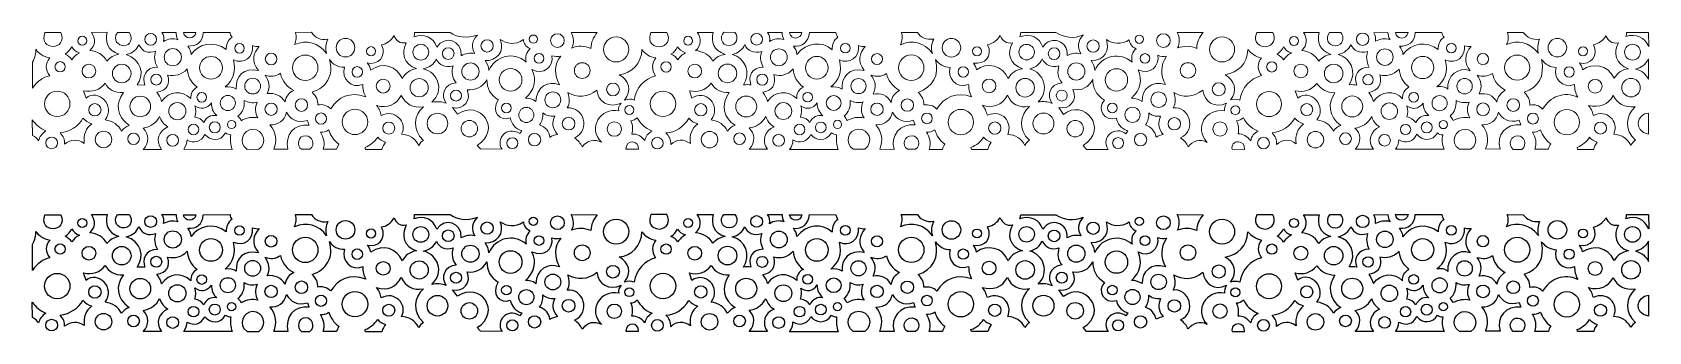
# Model space of a CAD drawing. Header units: centimetres. Extents: x -118 to 118, y -35 to 9.
import ezdxf

# ---------------------------------------------------------------- set-up
doc = ezdxf.new("R2010")
doc.units = ezdxf.units.CM
doc.header["$MEASUREMENT"] = 0
doc.layers.add('layer 1', color=7, linetype='Continuous')

msp = doc.modelspace()

# ---------------------------------------------------------------- linework, layer by layer
at = {"layer": 'layer 1', "color": 242, "lineweight": 9}
for centre, major_axis, ratio in [((-110.27073, 7.29929), (0, 0.65), 1), ((-100.32417, 7.50527), (0, 0.85), 1), ((-71.98524, 6.29813), (0, 1.35), 1), ((-51.38988, 6.55493), (0, 0.9), 1), ((-44.67168, 7.53833), (0, 0.6), 1), ((-41.16924, 7.32533), (0, 1), 1), ((-32.62008, 6.03935), (0, 1.825), 1), ((-22.15425, 7.2998), (0, 0.65), 1), ((-12.19284, 7.51655), (0, 0.85), 1), ((16.13301, 6.28407), (0, 1.35), 1), ((36.7314, 6.53237), (0, 0.9), 1), ((43.46187, 7.52588), (0, 0.6), 1), ((46.96045, 7.33343), (0, 1), 1), ((55.49355, 6.03935), (0, 1.825), 1), ((65.94672, 7.27697), (0, 0.65), 1), ((75.93156, 7.53077), (0, 0.9), 1), ((104.25546, 6.29528), (0, 1.35), 1), ((-97.10514, 4.90265), (0, 1.25), 1), ((-91.54593, 3.36758), (0, 1.65), 1), ((-91.54593, 3.36758), (0, 1.65), 1), ((-87.40008, 6.20369), (0, 0.7), 1), ((-82.79856, 4.64246), (0, 0.85), 1), ((-77.83662, 3.37304), (0, 1.85), 1), ((-68.26158, 5.76593), (0, 0.675), 0.962962963), ((-61.04068, 5.63064), (0, 1.15), 1), ((-57.04718, 5.43667), (0, 0.85), 1), ((-43.83996, 4.74021), (0, 0.7), 1), ((-8.9632, 4.89661), (0, 1.225), 1), ((-3.43676, 3.37061), (0, 1.65), 1), ((0.69858, 6.22679), (0, 0.7), 1), ((5.31024, 4.62869), (0, 0.8), 1), ((10.28718, 3.38065), (0, 1.85), 1), ((19.85622, 5.76756), (0, 0.65), 1), ((27.07108, 5.64757), (0, 1.125), 1), ((31.06492, 5.42299), (0, 0.85), 1), ((44.28357, 4.72463), (0, 0.7), 1), ((79.16798, 4.91417), (0, 1.2), 1), ((84.66696, 3.40709), (0, 1.625), 1), ((88.82718, 6.23108), (0, 0.7), 1), ((93.4287, 4.64246), (0, 0.825), 1), ((98.41098, 3.39587), (0, 1.825), 1), ((107.98436, 5.77019), (0, 0.65), 1), ((115.18342, 5.63321), (0, 1.15), 1), ((-113.48412, 3.50757), (0, 0.75), 1), ((-109.28972, 2.89125), (0, 1), 1), ((-104.52606, 2.53033), (0, 1.35), 1), ((-99.50612, 1.64598), (0, 0.8), 1), ((-70.26854, 2.76147), (0, 0.775), 0.967741935), ((-53.81946, 2.81751), (0, 1.25), 1), ((-47.97498, 1.61513), (0, 1.65), 1), ((-37.55692, 2.95973), (0, 1.15), 1), ((-25.37328, 3.48719), (0, 0.75), 1), ((-21.19539, 2.89361), (0, 1), 1), ((-16.43084, 2.54885), (0, 1.35), 1), ((-11.38633, 1.63839), (0, 0.8), 1), ((17.85551, 2.76097), (0, 0.75), 1), ((34.29369, 2.83472), (0, 1.25), 1), ((40.12776, 1.60217), (0, 1.625), 1), ((50.53647, 2.98493), (0, 1.125), 1), ((62.72451, 3.49208), (0, 0.75), 1), ((66.94785, 2.89787), (0, 1), 1), ((71.72004, 2.53173), (0, 1.35), 1), ((76.72173, 1.62641), (0, 0.75), 1), ((105.96771, 2.75663), (0, 0.75), 1), ((-85.49292, 0.69989), (0, 1.15), 1), ((-66.50227, 0.69378), (0, 1), 1), ((-61.26812, 0.46021), (0, 1.325), 1), ((-55.91403, -0.67867), (0, 0.8), 1), ((-33.08571, 0.20528), (0, 0.925), 1), ((2.6163, 0.70193), (0, 1.1), 1), ((21.61212, 0.72569), (0, 1), 1), ((26.84852, 0.46021), (0, 1.35), 1), ((32.18466, -0.6712), (0, 0.8), 1), ((55.00735, 0.23467), (0, 0.95), 1), ((90.75748, 0.68277), (0, 1.125), 1), ((109.74988, 0.67149), (0, 1), 1), ((114.95724, 0.47918), (0, 1.35), 1), ((-113.90802, -1.88547), (0, 1.85), 1), ((-108.42882, -2.75301), (0, 0.9), 1), ((-108.42882, -2.75301), (0, 0.9), 1), ((-101.83495, -2.26802), (0, 1.5), 1), ((-96.43878, -2.94457), (0, 1.25), 1), ((-92.88576, -0.93631), (0, 0.7), 1), ((-89.09826, -1.7668), (0, 1.1), 1), ((-82.80508, -2.67275), (0, 0.9), 1), ((-78.38812, -2.05643), (0, 0.925), 0.972972973), ((-48.58498, -2.48329), (0, 0.7), 1), ((-41.83692, -1.30315), (0, 1.15), 1), ((-30.7129, -2.77853), (0, 0.65), 1), ((-25.80705, -1.87786), (0, 1.85), 1), ((-20.31839, -2.7443), (0, 0.9), 1), ((-13.71124, -2.26802), (0, 1.525), 1), ((-8.30992, -2.9334), (0, 1.225), 1), ((-4.77212, -0.90939), (0, 0.7), 1), ((-0.9886, -1.76539), (0, 1.075), 1), ((5.31024, -2.67691), (0, 0.9), 1), ((9.72414, -2.0597), (0, 0.9), 1), ((39.52518, -2.47894), (0, 0.7), 1), ((46.26726, -1.28428), (0, 1.125), 1), ((57.43077, -2.80762), (0, 0.65), 1), ((62.31821, -1.91576), (0, 1.825), 1), ((67.81032, -2.72872), (0, 0.875), 1), ((74.41257, -2.25982), (0, 1.525), 1), ((79.81379, -2.95297), (0, 1.2), 1), ((83.36164, -0.92651), (0, 0.7), 1), ((87.12522, -1.7842), (0, 1.1), 1), ((93.44532, -2.67275), (0, 0.925), 1), ((97.84023, -2.0605), (0, 0.925), 1), ((-90.99368, -5.30244), (0, 0.8), 1), ((-88.5543, -4.88818), (0, 0.6), 1), ((-75.54768, -4.02711), (0, 0.825), 0.96969697), ((-70.60712, -4.51853), (0, 1.85), 1), ((-65.69106, -5.41651), (0, 0.875), 1), ((-58.61319, -4.75231), (0, 1.5), 1), ((-53.975, -5.49755), (0, 1.2), 1), ((-45.68862, -3.50093), (0, 1.1), 1), ((-39.54284, -4.76139), (0, 0.925), 1), ((-32.89196, -5.55349), (0, 1.05), 1), ((-2.87115, -5.31613), (0, 0.775), 1), ((-0.44076, -4.88123), (0, 0.6), 1), ((12.57018, -4.00105), (0, 0.775), 1), ((17.50291, -4.53814), (0, 1.85), 1), ((22.43382, -5.40967), (0, 0.9), 1), ((29.51924, -4.74427), (0, 1.525), 1), ((34.12935, -5.49184), (0, 1.2), 1), ((42.46196, -3.47739), (0, 1.1), 1), ((48.552, -4.78307), (0, 0.9), 1), ((55.18977, -5.54662), (0, 1.05), 1), ((85.25652, -5.32252), (0, 0.8), 1), ((87.67588, -4.89835), (0, 0.6), 1), ((100.69398, -4.02388), (0, 0.8), 1), ((105.62526, -4.54897), (0, 1.85), 1), ((110.52006, -5.40967), (0, 0.875), 1), ((-114.71676, -7.56907), (0, 0.85), 1), ((-107.16684, -7.07259), (0, 1.2), 1), ((-102.81152, -6.98003), (0, 0.85), 1), ((-97.1191, -7.1942), (0, 0.85), 1), ((-94.08523, -5.61449), (0, 0.775), 1), ((-47.7239, -7.61063), (0, 0.8), 1), ((-44.49485, -7.10181), (0, 0.9), 1), ((-26.62893, -7.60819), (0, 0.85), 1), ((-19.04047, -7.09151), (0, 1.2), 1), ((-14.68562, -6.97262), (0, 0.85), 1), ((-8.99487, -7.19966), (0, 0.85), 1), ((-5.9514, -5.61731), (0, 0.775), 1), ((40.37427, -7.60087), (0, 0.8), 1), ((43.64033, -7.0985), (0, 0.9), 1), ((61.51652, -7.60331), (0, 0.85), 1), ((69.06986, -7.10181), (0, 1.2), 1), ((73.4411, -6.95822), (0, 0.85), 1), ((79.11867, -7.19002), (0, 0.85), 1), ((82.16892, -5.62132), (0, 0.75), 1)]:
    msp.add_ellipse(centre, major_axis=major_axis, ratio=ratio, dxfattribs=at)
at = {"layer": 'layer 1', "color": 177}
for centre, major_axis, ratio in [((-110.27073, -19.22961), (0, 0.65), 1), ((-100.32417, -19.02363), (0, 0.85), 1), ((-44.67168, -18.99057), (0, 0.6), 1), ((-41.16924, -19.20357), (0, 1), 1), ((-32.62008, -20.48955), (0, 1.825), 1), ((-22.15425, -19.2291), (0, 0.65), 1), ((-12.19284, -19.01235), (0, 0.85), 1), ((43.46187, -19.00302), (0, 0.6), 1), ((46.96045, -19.19547), (0, 1), 1), ((55.49355, -20.48955), (0, 1.825), 1), ((65.94672, -19.25193), (0, 0.65), 1), ((75.93156, -18.99813), (0, 0.9), 1), ((-97.10514, -21.62625), (0, 1.25), 1), ((-87.40008, -20.32521), (0, 0.7), 1), ((-82.79856, -21.88644), (0, 0.85), 1), ((-71.98524, -20.23077), (0, 1.35), 1), ((-68.26158, -20.76297), (0, 0.675), 0.962962963), ((-61.04068, -20.89826), (0, 1.15), 1), ((-57.04718, -21.09223), (0, 0.85), 1), ((-51.38988, -19.97397), (0, 0.9), 1), ((-43.83996, -21.78869), (0, 0.7), 1), ((-8.9632, -21.63229), (0, 1.225), 1), ((0.69858, -20.30211), (0, 0.7), 1), ((5.31024, -21.90021), (0, 0.8), 1), ((16.13301, -20.24483), (0, 1.35), 1), ((19.85622, -20.76134), (0, 0.65), 1), ((27.07108, -20.88133), (0, 1.125), 1), ((31.06492, -21.10591), (0, 0.85), 1), ((36.7314, -19.99653), (0, 0.9), 1), ((44.28357, -21.80427), (0, 0.7), 1), ((79.16798, -21.61473), (0, 1.2), 1), ((88.82718, -20.29782), (0, 0.7), 1), ((93.4287, -21.88644), (0, 0.825), 1), ((104.25546, -20.23362), (0, 1.35), 1), ((107.98436, -20.75871), (0, 0.65), 1), ((115.18342, -20.89569), (0, 1.15), 1), ((-113.48412, -23.02133), (0, 0.75), 1), ((-109.28972, -23.63765), (0, 1), 1), ((-104.52606, -23.99857), (0, 1.35), 1), ((-91.54593, -23.16132), (0, 1.65), 1), ((-91.54593, -23.16132), (0, 1.65), 1), ((-77.83662, -23.15586), (0, 1.85), 1), ((-70.26854, -23.76743), (0, 0.775), 0.967741935), ((-53.81946, -23.71139), (0, 1.25), 1), ((-47.97498, -24.91377), (0, 1.65), 1), ((-37.55692, -23.56917), (0, 1.15), 1), ((-25.37328, -23.04171), (0, 0.75), 1), ((-21.19539, -23.63529), (0, 1), 1), ((-16.43084, -23.98005), (0, 1.35), 1), ((-3.43676, -23.15829), (0, 1.65), 1), ((10.28718, -23.14825), (0, 1.85), 1), ((17.85551, -23.76793), (0, 0.75), 1), ((34.29369, -23.69418), (0, 1.25), 1), ((40.12776, -24.92673), (0, 1.625), 1), ((50.53647, -23.54397), (0, 1.125), 1), ((62.72451, -23.03682), (0, 0.75), 1), ((66.94785, -23.63103), (0, 1), 1), ((71.72004, -23.99717), (0, 1.35), 1), ((84.66696, -23.12181), (0, 1.625), 1), ((98.41098, -23.13303), (0, 1.825), 1), ((105.96771, -23.77227), (0, 0.75), 1), ((-99.50612, -24.88292), (0, 0.8), 1), ((-85.49292, -25.82901), (0, 1.15), 1), ((-66.50227, -25.83512), (0, 1), 1), ((-61.26812, -26.06869), (0, 1.325), 1), ((-33.08571, -26.32362), (0, 0.925), 1), ((-11.38633, -24.89051), (0, 0.8), 1), ((2.6163, -25.82697), (0, 1.1), 1), ((21.61212, -25.80321), (0, 1), 1), ((26.84852, -26.06869), (0, 1.35), 1), ((55.00735, -26.29423), (0, 0.95), 1), ((76.72173, -24.90249), (0, 0.75), 1), ((90.75748, -25.84613), (0, 1.125), 1), ((109.74988, -25.85741), (0, 1), 1), ((114.95724, -26.04972), (0, 1.35), 1), ((-113.90802, -28.41437), (0, 1.85), 1), ((-101.83495, -28.79692), (0, 1.5), 1), ((-92.88576, -27.46521), (0, 0.7), 1), ((-89.09826, -28.2957), (0, 1.1), 1), ((-78.38812, -28.58533), (0, 0.925), 0.972972973), ((-55.91403, -27.20757), (0, 0.8), 1), ((-41.83692, -27.83205), (0, 1.15), 1), ((-25.80705, -28.40676), (0, 1.85), 1), ((-13.71124, -28.79692), (0, 1.525), 1), ((-4.77212, -27.43829), (0, 0.7), 1), ((-0.9886, -28.29429), (0, 1.075), 1), ((9.72414, -28.5886), (0, 0.9), 1), ((32.18466, -27.2001), (0, 0.8), 1), ((46.26726, -27.81318), (0, 1.125), 1), ((62.31821, -28.44466), (0, 1.825), 1), ((74.41257, -28.78872), (0, 1.525), 1), ((83.36164, -27.45541), (0, 0.7), 1), ((87.12522, -28.3131), (0, 1.1), 1), ((97.84023, -28.5894), (0, 0.925), 1), ((-108.42882, -29.28191), (0, 0.9), 1), ((-108.42882, -29.28191), (0, 0.9), 1), ((-96.43878, -29.47347), (0, 1.25), 1), ((-82.80508, -29.20165), (0, 0.9), 1), ((-75.54768, -30.55601), (0, 0.825), 0.96969697), ((-70.60712, -31.04743), (0, 1.85), 1), ((-58.61319, -31.28121), (0, 1.5), 1), ((-48.58498, -29.01219), (0, 0.7), 1), ((-45.68862, -30.02983), (0, 1.1), 1), ((-39.54284, -31.29029), (0, 0.925), 1), ((-30.7129, -29.30743), (0, 0.65), 1), ((-20.31839, -29.2732), (0, 0.9), 1), ((-8.30992, -29.4623), (0, 1.225), 1), ((5.31024, -29.20581), (0, 0.9), 1), ((12.57018, -30.52995), (0, 0.775), 1), ((17.50291, -31.06704), (0, 1.85), 1), ((29.51924, -31.27317), (0, 1.525), 1), ((39.52518, -29.00784), (0, 0.7), 1), ((42.46196, -30.00629), (0, 1.1), 1), ((48.552, -31.31197), (0, 0.9), 1), ((57.43077, -29.33652), (0, 0.65), 1), ((67.81032, -29.25762), (0, 0.875), 1), ((79.81379, -29.48187), (0, 1.2), 1), ((93.44532, -29.20165), (0, 0.925), 1), ((100.69398, -30.55278), (0, 0.8), 1), ((105.62526, -31.07787), (0, 1.85), 1), ((-107.16684, -33.60149), (0, 1.2), 1), ((-102.81152, -33.50893), (0, 0.85), 1), ((-97.1191, -33.7231), (0, 0.85), 1), ((-94.08523, -32.14339), (0, 0.775), 1), ((-90.99368, -31.83134), (0, 0.8), 1), ((-88.5543, -31.41708), (0, 0.6), 1), ((-65.69106, -31.94541), (0, 0.875), 1), ((-53.975, -32.02645), (0, 1.2), 1), ((-44.49485, -33.63071), (0, 0.9), 1), ((-32.89196, -32.08239), (0, 1.05), 1), ((-19.04047, -33.62041), (0, 1.2), 1), ((-14.68562, -33.50152), (0, 0.85), 1), ((-8.99487, -33.72856), (0, 0.85), 1), ((-5.9514, -32.14621), (0, 0.775), 1), ((-2.87115, -31.84503), (0, 0.775), 1), ((-0.44076, -31.41013), (0, 0.6), 1), ((22.43382, -31.93857), (0, 0.9), 1), ((34.12935, -32.02074), (0, 1.2), 1), ((43.64033, -33.6274), (0, 0.9), 1), ((55.18977, -32.07552), (0, 1.05), 1), ((69.06986, -33.63071), (0, 1.2), 1), ((73.4411, -33.48712), (0, 0.85), 1), ((79.11867, -33.71892), (0, 0.85), 1), ((82.16892, -32.15022), (0, 0.75), 1), ((85.25652, -31.85142), (0, 0.8), 1), ((87.67588, -31.42725), (0, 0.6), 1), ((110.52006, -31.93857), (0, 0.875), 1), ((-114.71676, -34.09797), (0, 0.85), 1), ((-47.7239, -34.13953), (0, 0.8), 1), ((-26.62893, -34.13709), (0, 0.85), 1), ((40.37427, -34.12977), (0, 0.8), 1), ((61.51652, -34.13221), (0, 0.85), 1)]:
    msp.add_ellipse(centre, major_axis=major_axis, ratio=ratio, dxfattribs=at)
at = {"layer": 'layer 1', "color": 242, "lineweight": 9}
for points, knots in [([(-115.69395, 8.50445), (-116.7439, 5.75632), (-112.25194, 5.8111), (-113.39319, 8.50445), (-113.39319, 8.50445), (-113.39319, 8.50445), (-115.69395, 8.50445), (-115.69395, 8.50445)], [0, 0, 0, 0, 0.333333333, 0.333333333, 0.333333333, 0.333333333, 1, 1, 1, 1]), ([(-108.9366, 8.52389), (-108.27848, 7.58134), (-108.3331, 6.66285), (-109.1811, 5.87351), (-109.1811, 5.87351), (-108.06862, 5.77531), (-107.21614, 5.28713), (-106.67742, 4.32827), (-106.67742, 4.32827), (-106.24058, 4.87269), (-105.6603, 5.20847), (-104.93658, 5.33561), (-104.93658, 5.33561), (-106.61575, 5.90766), (-106.95148, 7.18235), (-106.65786, 8.53367), (-106.65786, 8.53367), (-106.65786, 8.53367), (-108.9366, 8.52389), (-108.9366, 8.52389)], [0, 0, 0, 0, 0.166666667, 0.166666667, 0.166666667, 0.166666667, 0.333333333, 0.333333333, 0.333333333, 0.333333333, 0.5, 0.5, 0.5, 0.5, 0.666666667, 0.666666667, 0.666666667, 0.666666667, 1, 1, 1, 1]), ([(-105.15174, 8.52389), (-105.92303, 7.40887), (-105.03552, 6.53219), (-104.13652, 6.58097), (-104.13652, 6.58097), (-103.39448, 6.62123), (-102.72956, 7.5928), (-103.45002, 8.52389), (-103.45002, 8.52389), (-103.45002, 8.52389), (-105.15174, 8.52389), (-105.15174, 8.52389)], [0, 0, 0, 0, 0.25, 0.25, 0.25, 0.25, 0.5, 0.5, 0.5, 0.5, 1, 1, 1, 1]), ([(-98.70324, 8.50979), (-98.41407, 8.11408), (-98.32783, 7.67778), (-98.4445, 7.20087), (-98.4445, 7.20087), (-97.76976, 7.59153), (-97.07472, 7.67778), (-96.35936, 7.45961), (-96.35936, 7.45961), (-96.56785, 7.87311), (-96.64269, 8.22317), (-96.58766, 8.52501), (-96.58766, 8.52501), (-96.58766, 8.52501), (-98.70324, 8.50979), (-98.70324, 8.50979)], [0, 0, 0, 0, 0.2, 0.2, 0.2, 0.2, 0.4, 0.4, 0.4, 0.4, 0.6, 0.6, 0.6, 0.6, 1, 1, 1, 1]), ([(-95.54236, 8.50661), (-95.40541, 7.41093), (-93.92739, 7.47941), (-93.72764, 8.50661), (-93.72764, 8.50661), (-93.72764, 8.50661), (-95.54236, 8.50661), (-95.54236, 8.50661)], [0, 0, 0, 0, 0.333333333, 0.333333333, 0.333333333, 0.333333333, 1, 1, 1, 1]), ([(-92.6662, 8.50661), (-92.71755, 7.09135), (-93.65915, 6.45792), (-94.92604, 6.53781), (-94.92604, 6.53781), (-94.62473, 6.13265), (-94.4558, 5.72749), (-94.44668, 5.32229), (-94.44668, 5.32229), (-93.28947, 6.86899), (-91.19175, 7.41948), (-89.3278, 6.02421), (-89.3278, 6.02421), (-89.33997, 6.73014), (-89.10981, 7.35217), (-88.48892, 7.83893), (-88.48892, 7.83893), (-88.67041, 8.04589), (-88.78341, 8.26809), (-88.74572, 8.52373), (-88.74572, 8.52373), (-88.74572, 8.52373), (-92.6662, 8.50661), (-92.6662, 8.50661)], [0, 0, 0, 0, 0.142857143, 0.142857143, 0.142857143, 0.142857143, 0.285714286, 0.285714286, 0.285714286, 0.285714286, 0.428571429, 0.428571429, 0.428571429, 0.428571429, 0.571428571, 0.571428571, 0.571428571, 0.571428571, 0.714285714, 0.714285714, 0.714285714, 0.714285714, 1, 1, 1, 1]), ([(-79.27074, 8.51505), (-79.04837, 7.8906), (-79.14562, 7.31181), (-79.38816, 6.75375), (-79.38816, 6.75375), (-77.58869, 7.48493), (-75.94069, 7.04372), (-74.7305, 5.44256), (-74.7305, 5.44256), (-74.97164, 6.14057), (-74.87765, 6.83858), (-74.55437, 7.53655), (-74.55437, 7.53655), (-75.64911, 7.30886), (-76.37854, 7.76608), (-76.94191, 8.53462), (-76.94191, 8.53462), (-76.94191, 8.53462), (-79.27074, 8.51505), (-79.27074, 8.51505)], [0, 0, 0, 0, 0.166666667, 0.166666667, 0.166666667, 0.166666667, 0.333333333, 0.333333333, 0.333333333, 0.333333333, 0.5, 0.5, 0.5, 0.5, 0.666666667, 0.666666667, 0.666666667, 0.666666667, 1, 1, 1, 1]), ([(-68.81804, 4.07253), (-68.5616, 3.80379), (-68.40269, 3.45305), (-68.32156, 3.02821), (-68.32156, 3.02821), (-66.53736, 4.33583), (-64.49599, 3.56382), (-63.71628, 1.79557), (-63.71628, 1.79557), (-63.31058, 2.57012), (-62.64914, 3.07386), (-61.679, 3.25077), (-61.679, 3.25077), (-63.54416, 3.81468), (-63.88861, 5.56089), (-63.15132, 7.01717), (-63.15132, 7.01717), (-64.08209, 6.81788), (-64.68076, 7.33875), (-64.89756, 8.04437), (-64.89756, 8.04437), (-65.36294, 7.28954), (-66.0856, 6.80033), (-66.7294, 6.72613), (-66.7294, 6.72613), (-65.8664, 4.9109), (-67.40198, 3.69965), (-68.81804, 4.07253)], [0, 0, 0, 0, 0.125, 0.125, 0.125, 0.125, 0.25, 0.25, 0.25, 0.25, 0.375, 0.375, 0.375, 0.375, 0.5, 0.5, 0.5, 0.5, 0.625, 0.625, 0.625, 0.625, 0.75, 0.75, 0.75, 0.75, 1, 1, 1, 1]), ([(-61.93172, 8.52501), (-61.93947, 8.3264), (-61.95537, 8.10481), (-62.0233, 7.8919), (-62.0233, 7.8919), (-60.5712, 8.36975), (-59.2567, 7.90447), (-58.68986, 6.37899), (-58.68986, 6.37899), (-57.53859, 8.17228), (-55.07193, 7.42492), (-55.1436, 5.11573), (-55.1436, 5.11573), (-54.56215, 5.47782), (-53.9077, 5.58436), (-53.18022, 5.43535), (-53.18022, 5.43535), (-53.69683, 6.31623), (-53.65216, 7.35795), (-52.79972, 8.12929), (-52.79972, 8.12929), (-54.43629, 7.54796), (-55.79291, 7.83573), (-56.77214, 8.50979), (-56.77214, 8.50979), (-56.77214, 8.50979), (-61.93172, 8.52501), (-61.93172, 8.52501)], [0, 0, 0, 0, 0.125, 0.125, 0.125, 0.125, 0.25, 0.25, 0.25, 0.25, 0.375, 0.375, 0.375, 0.375, 0.5, 0.5, 0.5, 0.5, 0.625, 0.625, 0.625, 0.625, 0.75, 0.75, 0.75, 0.75, 1, 1, 1, 1]), ([(-51.69348, 4.42583), (-51.38013, 3.98387), (-51.16018, 3.51078), (-51.14568, 2.96918), (-51.14568, 2.96918), (-50.21598, 5.07126), (-47.58926, 5.83469), (-45.70503, 4.20173), (-45.70503, 4.20173), (-45.88349, 4.95287), (-45.69674, 5.60442), (-45.14478, 6.15638), (-45.14478, 6.15638), (-45.84208, 6.48005), (-46.08276, 6.9407), (-46.11588, 7.46363), (-46.11588, 7.46363), (-47.30182, 6.6046), (-48.59038, 6.86929), (-49.47738, 7.47608), (-49.47738, 7.47608), (-48.72829, 5.80775), (-50.0397, 4.28471), (-51.69348, 4.42583)], [0, 0, 0, 0, 0.142857143, 0.142857143, 0.142857143, 0.142857143, 0.285714286, 0.285714286, 0.285714286, 0.285714286, 0.428571429, 0.428571429, 0.428571429, 0.428571429, 0.571428571, 0.571428571, 0.571428571, 0.571428571, 0.714285714, 0.714285714, 0.714285714, 0.714285714, 1, 1, 1, 1]), ([(-39.14965, 8.51077), (-38.76694, 7.75326), (-38.67691, 6.99576), (-39.10858, 6.23823), (-39.10858, 6.23823), (-38.18714, 6.61311), (-37.25167, 6.59486), (-36.30213, 6.18347), (-36.30213, 6.18347), (-36.28078, 7.10811), (-35.91184, 7.83964), (-35.3849, 8.48339), (-35.3849, 8.48339), (-35.3849, 8.48339), (-39.14965, 8.51077), (-39.14965, 8.51077)], [0, 0, 0, 0, 0.2, 0.2, 0.2, 0.2, 0.4, 0.4, 0.4, 0.4, 0.6, 0.6, 0.6, 0.6, 1, 1, 1, 1]), ([(-27.58018, 8.52501), (-27.58018, 8.52501), (-25.25152, 8.50979), (-25.25152, 8.50979), (-25.25152, 8.50979), (-24.686, 7.46742), (-25.27158, 6.48438), (-26.31692, 6.40943), (-26.31692, 6.40943), (-27.65979, 6.45372), (-27.99972, 7.53549), (-27.58018, 8.52501)], [0, 0, 0, 0, 0.25, 0.25, 0.25, 0.25, 0.5, 0.5, 0.5, 0.5, 1, 1, 1, 1]), ([(-20.85981, 8.52446), (-20.18099, 7.8605), (-20.21067, 6.4687), (-21.09254, 5.88229), (-21.09254, 5.88229), (-19.94496, 5.74844), (-19.09618, 5.23279), (-18.5462, 4.33532), (-18.5462, 4.33532), (-18.12354, 4.87968), (-17.53487, 5.20824), (-16.78019, 5.321), (-16.78019, 5.321), (-18.49401, 5.91641), (-18.85446, 7.11659), (-18.53251, 8.52446), (-18.53251, 8.52446), (-18.53251, 8.52446), (-20.85981, 8.52446), (-20.85981, 8.52446)], [0, 0, 0, 0, 0.166666667, 0.166666667, 0.166666667, 0.166666667, 0.333333333, 0.333333333, 0.333333333, 0.333333333, 0.5, 0.5, 0.5, 0.5, 0.666666667, 0.666666667, 0.666666667, 0.666666667, 1, 1, 1, 1]), ([(-16.97526, 8.53367), (-17.6411, 7.87017), (-17.33652, 6.63377), (-16.21242, 6.58745), (-16.21242, 6.58745), (-15.09275, 6.59698), (-14.71101, 7.85426), (-15.38112, 8.52389), (-15.38112, 8.52389), (-15.38112, 8.52389), (-16.97526, 8.53367), (-16.97526, 8.53367)], [0, 0, 0, 0, 0.25, 0.25, 0.25, 0.25, 0.5, 0.5, 0.5, 0.5, 1, 1, 1, 1]), ([(-10.60056, 8.51657), (-10.34832, 8.1351), (-10.25256, 7.69279), (-10.31328, 7.18961), (-10.31328, 7.18961), (-9.6949, 7.61098), (-8.9498, 7.68147), (-8.22708, 7.47689), (-8.22708, 7.47689), (-8.4226, 7.80834), (-8.5138, 8.15719), (-8.50068, 8.52341), (-8.50068, 8.52341), (-8.50068, 8.52341), (-10.60056, 8.51657), (-10.60056, 8.51657)], [0, 0, 0, 0, 0.2, 0.2, 0.2, 0.2, 0.4, 0.4, 0.4, 0.4, 0.6, 0.6, 0.6, 0.6, 1, 1, 1, 1]), ([(-7.41716, 8.50661), (-7.20603, 7.35313), (-5.79648, 7.50294), (-5.60244, 8.50661), (-5.60244, 8.50661), (-5.60244, 8.50661), (-7.41716, 8.50661), (-7.41716, 8.50661)], [0, 0, 0, 0, 0.333333333, 0.333333333, 0.333333333, 0.333333333, 1, 1, 1, 1]), ([(-4.51532, 8.52373), (-4.64229, 7.08352), (-5.58555, 6.39942), (-6.83675, 6.52282), (-6.83675, 6.52282), (-6.61703, 6.20418), (-6.37187, 5.82259), (-6.34716, 5.32229), (-6.34716, 5.32229), (-4.89212, 7.13215), (-2.68256, 7.29766), (-1.19404, 5.97285), (-1.19404, 5.97285), (-1.23206, 6.76594), (-0.97827, 7.39366), (-0.37228, 7.82181), (-0.37228, 7.82181), (-0.54729, 8.05009), (-0.62719, 8.27836), (-0.68044, 8.50661), (-0.68044, 8.50661), (-0.68044, 8.50661), (-4.51532, 8.52373), (-4.51532, 8.52373)], [0, 0, 0, 0, 0.142857143, 0.142857143, 0.142857143, 0.142857143, 0.285714286, 0.285714286, 0.285714286, 0.285714286, 0.428571429, 0.428571429, 0.428571429, 0.428571429, 0.571428571, 0.571428571, 0.571428571, 0.571428571, 0.714285714, 0.714285714, 0.714285714, 0.714285714, 1, 1, 1, 1]), ([(8.83842, 8.50943), (9.04592, 7.91599), (9.00442, 7.32254), (8.71392, 6.72908), (8.71392, 6.72908), (10.35082, 7.48673), (12.20224, 7.08782), (13.37022, 5.44673), (13.37022, 5.44673), (13.12379, 6.22071), (13.23895, 6.90962), (13.55697, 7.55078), (13.55697, 7.55078), (12.46085, 7.40242), (11.67753, 7.74066), (11.17902, 8.52188), (11.17902, 8.52188), (11.17902, 8.52188), (8.83842, 8.50943), (8.83842, 8.50943)], [0, 0, 0, 0, 0.166666667, 0.166666667, 0.166666667, 0.166666667, 0.333333333, 0.333333333, 0.333333333, 0.333333333, 0.5, 0.5, 0.5, 0.5, 0.666666667, 0.666666667, 0.666666667, 0.666666667, 1, 1, 1, 1]), ([(23.21735, 8.04537), (23.21735, 8.04537), (23.16731, 8.00878), (23.16731, 8.00878), (23.16731, 8.00878), (22.81273, 7.40619), (22.25414, 6.95199), (21.39734, 6.71461), (21.39734, 6.71461), (22.19187, 5.06131), (20.97334, 3.77183), (19.34249, 4.05309), (19.34249, 4.05309), (19.56712, 3.73106), (19.73848, 3.40142), (19.7926, 3.05502), (19.7926, 3.05502), (21.20564, 4.22684), (23.62664, 3.7523), (24.37198, 1.80254), (24.37198, 1.80254), (24.85052, 2.66792), (25.56874, 3.12054), (26.48554, 3.23115), (26.48554, 3.23115), (24.66356, 3.78418), (24.09429, 5.59561), (25.03736, 7.00816), (25.03736, 7.00816), (24.09676, 6.84019), (23.56429, 7.30009), (23.21735, 8.04537)], [0, 0, 0, 0, 0.111111111, 0.111111111, 0.111111111, 0.111111111, 0.222222222, 0.222222222, 0.222222222, 0.222222222, 0.333333333, 0.333333333, 0.333333333, 0.333333333, 0.444444444, 0.444444444, 0.444444444, 0.444444444, 0.555555556, 0.555555556, 0.555555556, 0.555555556, 0.666666667, 0.666666667, 0.666666667, 0.666666667, 0.777777778, 0.777777778, 0.777777778, 0.777777778, 1, 1, 1, 1]), ([(26.20641, 8.49708), (26.1678, 8.32915), (26.20713, 8.08955), (26.05582, 7.89472), (26.05582, 7.89472), (27.71134, 8.43707), (28.93728, 7.73503), (29.40987, 6.38882), (29.40987, 6.38882), (30.61674, 8.21165), (33.1668, 7.26069), (32.95558, 5.14303), (32.95558, 5.14303), (33.55655, 5.45819), (34.21637, 5.56737), (34.95432, 5.40314), (34.95432, 5.40314), (34.44922, 6.32687), (34.47198, 7.29162), (35.29657, 8.14114), (35.29657, 8.14114), (33.89255, 7.5445), (32.5119, 7.75839), (31.29909, 8.49708), (31.29909, 8.49708), (31.29909, 8.49708), (26.20641, 8.49708), (26.20641, 8.49708)], [0, 0, 0, 0, 0.125, 0.125, 0.125, 0.125, 0.25, 0.25, 0.25, 0.25, 0.375, 0.375, 0.375, 0.375, 0.5, 0.5, 0.5, 0.5, 0.625, 0.625, 0.625, 0.625, 0.75, 0.75, 0.75, 0.75, 1, 1, 1, 1]), ([(38.66132, 7.47941), (39.198, 5.94132), (38.43912, 4.38907), (36.45284, 4.44917), (36.45284, 4.44917), (36.76009, 3.95449), (36.98863, 3.49254), (36.96644, 2.97685), (36.96644, 2.97685), (38.02637, 5.24538), (40.72866, 5.69206), (42.42772, 4.19237), (42.42772, 4.19237), (42.25097, 5.06197), (42.43929, 5.71253), (42.99268, 6.14405), (42.99268, 6.14405), (42.35138, 6.43174), (42.02038, 6.86546), (41.99972, 7.44517), (41.99972, 7.44517), (40.86922, 6.70416), (39.55449, 6.81483), (38.66132, 7.47941)], [0, 0, 0, 0, 0.142857143, 0.142857143, 0.142857143, 0.142857143, 0.285714286, 0.285714286, 0.285714286, 0.285714286, 0.428571429, 0.428571429, 0.428571429, 0.428571429, 0.571428571, 0.571428571, 0.571428571, 0.571428571, 0.714285714, 0.714285714, 0.714285714, 0.714285714, 1, 1, 1, 1]), ([(48.9612, 8.50979), (49.34671, 7.74753), (49.36699, 6.99669), (49.02208, 6.25723), (49.02208, 6.25723), (49.96065, 6.5572), (50.89157, 6.61175), (51.80734, 6.18113), (51.80734, 6.18113), (51.82631, 7.12395), (52.21428, 7.8487), (52.73576, 8.49457), (52.73576, 8.49457), (52.73576, 8.49457), (48.9612, 8.50979), (48.9612, 8.50979)], [0, 0, 0, 0, 0.2, 0.2, 0.2, 0.2, 0.4, 0.4, 0.4, 0.4, 0.6, 0.6, 0.6, 0.6, 1, 1, 1, 1]), ([(60.5671, 8.50596), (60.5671, 8.50596), (62.89474, 8.50596), (62.89474, 8.50596), (62.89474, 8.50596), (63.35702, 7.67675), (62.99193, 6.50911), (61.79938, 6.41793), (61.79938, 6.41793), (60.33256, 6.42618), (60.10454, 7.78976), (60.5671, 8.50596)], [0, 0, 0, 0, 0.25, 0.25, 0.25, 0.25, 0.5, 0.5, 0.5, 0.5, 1, 1, 1, 1]), ([(67.32852, 8.49698), (67.88893, 7.70433), (67.93876, 6.70834), (67.06707, 5.87003), (67.06707, 5.87003), (68.11805, 5.80156), (68.95842, 5.31186), (69.54462, 4.31378), (69.54462, 4.31378), (69.9897, 4.83668), (70.55617, 5.19774), (71.30007, 5.32223), (71.30007, 5.32223), (69.66045, 5.91197), (69.30192, 7.12604), (69.60687, 8.49698), (69.60687, 8.49698), (69.60687, 8.49698), (67.32852, 8.49698), (67.32852, 8.49698)], [0, 0, 0, 0, 0.166666667, 0.166666667, 0.166666667, 0.166666667, 0.333333333, 0.333333333, 0.333333333, 0.333333333, 0.5, 0.5, 0.5, 0.5, 0.666666667, 0.666666667, 0.666666667, 0.666666667, 1, 1, 1, 1]), ([(71.10961, 8.49708), (71.10961, 8.49708), (72.73872, 8.49708), (72.73872, 8.49708), (72.73872, 8.49708), (73.34222, 7.91982), (73.08438, 6.55082), (71.97208, 6.58048), (71.97208, 6.58048), (70.88373, 6.53999), (70.45477, 7.69794), (71.10961, 8.49708)], [0, 0, 0, 0, 0.25, 0.25, 0.25, 0.25, 0.5, 0.5, 0.5, 0.5, 1, 1, 1, 1]), ([(77.58281, 8.47591), (77.78422, 8.05843), (77.87762, 7.64094), (77.77851, 7.22343), (77.77851, 7.22343), (78.47948, 7.56987), (79.18918, 7.68956), (79.91164, 7.47784), (79.91164, 7.47784), (79.63821, 7.83968), (79.66369, 8.18443), (79.59852, 8.51505), (79.59852, 8.51505), (79.59852, 8.51505), (77.58281, 8.47591), (77.58281, 8.47591)], [0, 0, 0, 0, 0.2, 0.2, 0.2, 0.2, 0.4, 0.4, 0.4, 0.4, 0.6, 0.6, 0.6, 0.6, 1, 1, 1, 1]), ([(80.7063, 8.52446), (80.76562, 7.48858), (82.32627, 7.36538), (82.55445, 8.52446), (82.55445, 8.52446), (82.55445, 8.52446), (80.7063, 8.52446), (80.7063, 8.52446)], [0, 0, 0, 0, 0.333333333, 0.333333333, 0.333333333, 0.333333333, 1, 1, 1, 1]), ([(81.29497, 6.52572), (81.60421, 6.12906), (81.77304, 5.71836), (81.8015, 5.29362), (81.8015, 5.29362), (83.08829, 7.03339), (85.20652, 7.32613), (86.92156, 6.01919), (86.92156, 6.01919), (86.87998, 6.77493), (87.12358, 7.39378), (87.78403, 7.81258), (87.78403, 7.81258), (87.54955, 8.00319), (87.51869, 8.27576), (87.42809, 8.51077), (87.42809, 8.51077), (87.42809, 8.51077), (83.59489, 8.51077), (83.59489, 8.51077), (83.59489, 8.51077), (83.50248, 7.11493), (82.57839, 6.443), (81.29497, 6.52572)], [0, 0, 0, 0, 0.142857143, 0.142857143, 0.142857143, 0.142857143, 0.285714286, 0.285714286, 0.285714286, 0.285714286, 0.428571429, 0.428571429, 0.428571429, 0.428571429, 0.571428571, 0.571428571, 0.571428571, 0.571428571, 0.714285714, 0.714285714, 0.714285714, 0.714285714, 1, 1, 1, 1]), ([(96.97269, 8.50979), (97.19339, 7.94286), (97.18323, 7.35943), (96.83571, 6.75188), (96.83571, 6.75188), (98.4373, 7.45122), (100.2212, 7.14334), (101.49303, 5.4734), (101.49303, 5.4734), (101.29516, 6.15831), (101.38648, 6.84322), (101.67567, 7.5281), (101.67567, 7.5281), (100.56452, 7.36819), (99.84413, 7.79437), (99.30135, 8.48696), (99.30135, 8.48696), (99.30135, 8.48696), (96.97269, 8.50979), (96.97269, 8.50979)], [0, 0, 0, 0, 0.166666667, 0.166666667, 0.166666667, 0.166666667, 0.333333333, 0.333333333, 0.333333333, 0.333333333, 0.5, 0.5, 0.5, 0.5, 0.666666667, 0.666666667, 0.666666667, 0.666666667, 1, 1, 1, 1]), ([(107.4666, 4.07253), (107.72277, 3.7739), (107.85845, 3.43911), (107.91172, 3.07957), (107.91172, 3.07957), (109.41129, 4.05405), (111.49935, 3.93245), (112.517, 1.84693), (112.517, 1.84693), (112.9627, 2.56667), (113.59803, 3.08219), (114.5714, 3.23365), (114.5714, 3.23365), (112.73544, 3.80198), (112.34279, 5.64251), (113.13332, 7.00005), (113.13332, 7.00005), (112.10258, 6.82626), (111.63807, 7.34853), (111.3186, 8.02725), (111.3186, 8.02725), (110.89405, 7.31715), (110.27647, 6.88789), (109.48676, 6.70901), (109.48676, 6.70901), (110.31619, 5.26316), (109.09811, 3.64668), (107.4666, 4.07253)], [0, 0, 0, 0, 0.125, 0.125, 0.125, 0.125, 0.25, 0.25, 0.25, 0.25, 0.375, 0.375, 0.375, 0.375, 0.5, 0.5, 0.5, 0.5, 0.625, 0.625, 0.625, 0.625, 0.75, 0.75, 0.75, 0.75, 1, 1, 1, 1]), ([(114.3082, 8.51737), (114.34078, 8.26738), (114.29714, 8.11194), (114.20388, 7.90449), (114.20388, 7.90449), (115.71274, 8.42645), (116.95479, 7.80866), (117.52908, 6.45705), (117.52908, 6.45705), (117.52908, 6.45705), (117.52256, 8.51085), (117.52256, 8.51085), (117.52256, 8.51085), (117.52256, 8.51085), (114.3082, 8.51737), (114.3082, 8.51737)], [0, 0, 0, 0, 0.2, 0.2, 0.2, 0.2, 0.4, 0.4, 0.4, 0.4, 0.6, 0.6, 0.6, 0.6, 1, 1, 1, 1]), ([(-117.01084, 6.07557), (-116.98726, 5.51704), (-117.09706, 4.89361), (-117.50732, 4.17525), (-117.50732, 4.17525), (-117.50732, 4.17525), (-117.50732, 0.39173), (-117.50732, 0.39173), (-117.50732, 0.39173), (-116.8097, 1.42036), (-115.96225, 1.9996), (-114.99068, 2.20645), (-114.99068, 2.20645), (-115.69688, 3.11526), (-115.65409, 3.97411), (-114.99068, 4.79157), (-114.99068, 4.79157), (-115.97938, 5.00129), (-116.61568, 5.45498), (-117.01084, 6.07557)], [0, 0, 0, 0, 0.166666667, 0.166666667, 0.166666667, 0.166666667, 0.333333333, 0.333333333, 0.333333333, 0.333333333, 0.5, 0.5, 0.5, 0.5, 0.666666667, 0.666666667, 0.666666667, 0.666666667, 1, 1, 1, 1]), ([(-111.80214, 6.44075), (-112.02668, 5.99046), (-112.33392, 5.62291), (-112.74102, 5.35517), (-112.74102, 5.35517), (-112.34248, 5.15794), (-112.01811, 4.89716), (-111.80214, 4.54343), (-111.80214, 4.54343), (-111.48918, 4.96723), (-111.11102, 5.29975), (-110.66766, 5.54099), (-110.66766, 5.54099), (-111.23126, 5.69828), (-111.57763, 6.02266), (-111.80214, 6.44075)], [0, 0, 0, 0, 0.2, 0.2, 0.2, 0.2, 0.4, 0.4, 0.4, 0.4, 0.6, 0.6, 0.6, 0.6, 1, 1, 1, 1]), ([(-102.04151, 6.73107), (-102.34034, 6.01687), (-102.91529, 5.53772), (-103.87597, 5.27993), (-103.87597, 5.27993), (-101.74204, 4.64393), (-101.11344, 2.41589), (-102.27424, 0.87175), (-102.27424, 0.87175), (-102.27424, 0.87175), (-101.16535, 0.84437), (-101.16535, 0.84437), (-101.16535, 0.84437), (-101.61475, 1.90598), (-101.11556, 3.44868), (-99.3172, 3.45916), (-99.3172, 3.45916), (-99.80093, 4.19614), (-99.85113, 4.97649), (-99.60469, 5.78646), (-99.60469, 5.78646), (-100.61097, 5.42582), (-101.49627, 5.63569), (-102.04151, 6.73107)], [0, 0, 0, 0, 0.142857143, 0.142857143, 0.142857143, 0.142857143, 0.285714286, 0.285714286, 0.285714286, 0.285714286, 0.428571429, 0.428571429, 0.428571429, 0.428571429, 0.571428571, 0.571428571, 0.571428571, 0.571428571, 0.714285714, 0.714285714, 0.714285714, 0.714285714, 1, 1, 1, 1]), ([(-85.5075, 6.59207), (-85.30819, 4.87512), (-86.75342, 3.81599), (-88.29276, 4.52215), (-88.29276, 4.52215), (-87.8734, 2.93986), (-88.22127, 1.6133), (-89.49514, 0.59539), (-89.49514, 0.59539), (-88.85891, 0.64449), (-88.3036, 0.5587), (-87.8666, 0.27577), (-87.8666, 0.27577), (-88.02296, 2.21593), (-86.72319, 3.42413), (-84.65518, 2.96971), (-84.65518, 2.96971), (-85.7076, 4.30774), (-85.43428, 5.50198), (-84.53342, 6.47031), (-84.53342, 6.47031), (-84.87181, 6.44937), (-85.19832, 6.48175), (-85.5075, 6.59207)], [0, 0, 0, 0, 0.142857143, 0.142857143, 0.142857143, 0.142857143, 0.285714286, 0.285714286, 0.285714286, 0.285714286, 0.428571429, 0.428571429, 0.428571429, 0.428571429, 0.571428571, 0.571428571, 0.571428571, 0.571428571, 0.714285714, 0.714285714, 0.714285714, 0.714285714, 1, 1, 1, 1]), ([(-44.86716, 3.09669), (-44.12599, 1.51808), (-44.54116, 0.06432), (-45.82588, -1.06347), (-45.82588, -1.06347), (-45.29547, -1.07769), (-44.773, -1.12616), (-44.28508, -1.54283), (-44.28508, -1.54283), (-44.26798, 0.60148), (-42.53886, 1.52311), (-40.84396, 0.90533), (-40.84396, 0.90533), (-41.67715, 2.22357), (-41.65432, 3.86709), (-40.67276, 5.06549), (-40.67276, 5.06549), (-41.10648, 4.97246), (-41.54019, 5.01934), (-41.97388, 5.11685), (-41.97388, 5.11685), (-41.66288, 3.50328), (-43.17516, 2.26779), (-44.86716, 3.09669)], [0, 0, 0, 0, 0.142857143, 0.142857143, 0.142857143, 0.142857143, 0.285714286, 0.285714286, 0.285714286, 0.285714286, 0.428571429, 0.428571429, 0.428571429, 0.428571429, 0.571428571, 0.571428571, 0.571428571, 0.571428571, 0.714285714, 0.714285714, 0.714285714, 0.714285714, 1, 1, 1, 1]), ([(-28.87388, 6.02893), (-28.95505, 3.9641), (-30.32485, 2.53849), (-32.20706, 2.34569), (-32.20706, 2.34569), (-30.70912, 1.58978), (-30.31086, 0.06271), (-31.4004, -1.33755), (-31.4004, -1.33755), (-30.87237, -1.14959), (-30.40642, -1.13745), (-30.01538, -1.33755), (-30.01538, -1.33755), (-29.7059, 0.55989), (-28.54412, 1.7572), (-26.89528, 2.20871), (-26.89528, 2.20871), (-27.4838, 3.09148), (-27.50917, 4.0605), (-26.8344, 4.79611), (-26.8344, 4.79611), (-27.74444, 4.935), (-28.41032, 5.36243), (-28.87388, 6.02893)], [0, 0, 0, 0, 0.142857143, 0.142857143, 0.142857143, 0.142857143, 0.285714286, 0.285714286, 0.285714286, 0.285714286, 0.428571429, 0.428571429, 0.428571429, 0.428571429, 0.571428571, 0.571428571, 0.571428571, 0.571428571, 0.714285714, 0.714285714, 0.714285714, 0.714285714, 1, 1, 1, 1]), ([(-23.70303, 6.41867), (-23.90949, 5.96945), (-24.22539, 5.61143), (-24.65073, 5.34461), (-24.65073, 5.34461), (-24.18863, 5.14219), (-23.87815, 4.86393), (-23.67144, 4.5338), (-23.67144, 4.5338), (-23.3562, 4.96898), (-22.97712, 5.31296), (-22.5342, 5.56574), (-22.5342, 5.56574), (-23.14663, 5.72752), (-23.45626, 6.05581), (-23.70303, 6.41867)], [0, 0, 0, 0, 0.2, 0.2, 0.2, 0.2, 0.4, 0.4, 0.4, 0.4, 0.6, 0.6, 0.6, 0.6, 1, 1, 1, 1]), ([(-13.91738, 6.74882), (-14.27154, 6.01382), (-14.83347, 5.47565), (-15.7658, 5.28834), (-15.7658, 5.28834), (-13.82442, 4.8638), (-12.96059, 2.57135), (-14.11135, 0.88408), (-14.11135, 0.88408), (-13.74494, 0.92547), (-13.38744, 0.91787), (-13.03881, 0.86126), (-13.03881, 0.86126), (-13.49005, 2.20674), (-12.91102, 3.42573), (-11.22462, 3.47415), (-11.22462, 3.47415), (-11.69244, 4.28333), (-11.72667, 5.03829), (-11.46423, 5.75615), (-11.46423, 5.75615), (-12.62144, 5.37577), (-13.57037, 5.86642), (-13.91738, 6.74882)], [0, 0, 0, 0, 0.142857143, 0.142857143, 0.142857143, 0.142857143, 0.285714286, 0.285714286, 0.285714286, 0.285714286, 0.428571429, 0.428571429, 0.428571429, 0.428571429, 0.571428571, 0.571428571, 0.571428571, 0.571428571, 0.714285714, 0.714285714, 0.714285714, 0.714285714, 1, 1, 1, 1]), ([(2.64084, 6.58917), (2.84726, 4.91667), (1.2951, 3.83658), (-0.16684, 4.50053), (-0.16684, 4.50053), (0.29385, 2.72162), (-0.26644, 1.49572), (-1.39948, 0.58005), (-1.39948, 0.58005), (-0.78121, 0.64839), (-0.22396, 0.56849), (0.24404, 0.27189), (0.24404, 0.27189), (0.02507, 1.95652), (1.39027, 3.52079), (3.44548, 2.97685), (3.44548, 2.97685), (2.45804, 4.31485), (2.72629, 5.44736), (3.56532, 6.48645), (3.56532, 6.48645), (3.24092, 6.43144), (2.93715, 6.48981), (2.64084, 6.58917)], [0, 0, 0, 0, 0.142857143, 0.142857143, 0.142857143, 0.142857143, 0.285714286, 0.285714286, 0.285714286, 0.285714286, 0.428571429, 0.428571429, 0.428571429, 0.428571429, 0.571428571, 0.571428571, 0.571428571, 0.571428571, 0.714285714, 0.714285714, 0.714285714, 0.714285714, 1, 1, 1, 1]), ([(46.15988, 5.18533), (46.46805, 3.59888), (44.95009, 2.22928), (43.30084, 3.07957), (43.30084, 3.07957), (43.87458, 1.56444), (43.69202, 0.18913), (42.30788, -1.06347), (42.30788, -1.06347), (42.95638, -1.05881), (43.44095, -1.27718), (43.88292, -1.52571), (43.88292, -1.52571), (43.788, 0.19411), (45.21359, 1.5891), (47.27268, 0.92245), (47.27268, 0.92245), (46.47172, 2.30348), (46.51737, 3.68449), (47.40964, 5.06549), (47.40964, 5.06549), (46.97031, 4.9728), (46.55371, 5.01277), (46.15988, 5.18533)], [0, 0, 0, 0, 0.142857143, 0.142857143, 0.142857143, 0.142857143, 0.285714286, 0.285714286, 0.285714286, 0.285714286, 0.428571429, 0.428571429, 0.428571429, 0.428571429, 0.571428571, 0.571428571, 0.571428571, 0.571428571, 0.714285714, 0.714285714, 0.714285714, 0.714285714, 1, 1, 1, 1]), ([(59.22244, 6.02421), (59.08762, 3.88209), (57.88497, 2.70508), (55.91828, 2.34341), (55.91828, 2.34341), (57.27821, 1.63666), (57.84555, 0.05992), (56.72292, -1.32027), (56.72292, -1.32027), (57.18935, -1.18745), (57.64056, -1.15359), (58.05828, -1.33739), (58.05828, -1.33739), (58.4064, 0.48875), (59.49635, 1.77847), (61.22548, 2.22357), (61.22548, 2.22357), (60.68606, 3.07388), (60.53195, 3.92417), (61.22548, 4.77445), (61.22548, 4.77445), (60.36376, 4.99702), (59.71891, 5.43643), (59.22244, 6.02421)], [0, 0, 0, 0, 0.142857143, 0.142857143, 0.142857143, 0.142857143, 0.285714286, 0.285714286, 0.285714286, 0.285714286, 0.428571429, 0.428571429, 0.428571429, 0.428571429, 0.571428571, 0.571428571, 0.571428571, 0.571428571, 0.714285714, 0.714285714, 0.714285714, 0.714285714, 1, 1, 1, 1]), ([(64.43182, 6.43194), (64.21642, 6.01766), (63.92807, 5.64714), (63.50969, 5.3546), (63.50969, 5.3546), (63.9206, 5.12207), (64.25538, 4.85783), (64.42269, 4.52377), (64.42269, 4.52377), (64.75325, 4.94936), (65.13898, 5.30137), (65.59133, 5.56459), (65.59133, 5.56459), (64.9394, 5.70895), (64.63671, 6.04379), (64.43182, 6.43194)], [0, 0, 0, 0, 0.2, 0.2, 0.2, 0.2, 0.4, 0.4, 0.4, 0.4, 0.6, 0.6, 0.6, 0.6, 1, 1, 1, 1]), ([(74.20355, 6.73107), (73.87955, 6.00436), (73.2909, 5.50925), (72.38278, 5.29362), (72.38278, 5.29362), (74.18334, 4.87394), (75.1828, 2.74748), (73.98451, 0.89913), (73.98451, 0.89913), (74.34957, 0.91849), (74.71463, 0.91164), (75.07971, 0.85806), (75.07971, 0.85806), (74.5572, 2.23279), (75.28731, 3.47174), (76.90048, 3.47285), (76.90048, 3.47285), (76.46466, 4.23037), (76.41902, 4.98789), (76.64037, 5.74539), (76.64037, 5.74539), (75.39674, 5.3756), (74.65294, 5.85935), (74.20355, 6.73107)], [0, 0, 0, 0, 0.142857143, 0.142857143, 0.142857143, 0.142857143, 0.285714286, 0.285714286, 0.285714286, 0.285714286, 0.428571429, 0.428571429, 0.428571429, 0.428571429, 0.571428571, 0.571428571, 0.571428571, 0.571428571, 0.714285714, 0.714285714, 0.714285714, 0.714285714, 1, 1, 1, 1]), ([(90.75748, 6.57205), (90.93013, 5.04408), (89.57481, 3.77434), (87.9498, 4.51765), (87.9498, 4.51765), (88.43631, 2.71862), (87.82285, 1.4546), (86.70004, 0.59717), (86.70004, 0.59717), (87.30782, 0.68282), (87.87278, 0.62579), (88.34356, 0.25477), (88.34356, 0.25477), (88.08366, 2.18674), (89.90974, 3.61348), (91.57924, 2.94261), (91.57924, 2.94261), (90.69754, 3.95697), (90.6633, 5.3808), (91.73332, 6.48645), (91.73332, 6.48645), (91.44626, 6.45854), (91.12633, 6.48326), (90.75748, 6.57205)], [0, 0, 0, 0, 0.142857143, 0.142857143, 0.142857143, 0.142857143, 0.285714286, 0.285714286, 0.285714286, 0.285714286, 0.428571429, 0.428571429, 0.428571429, 0.428571429, 0.571428571, 0.571428571, 0.571428571, 0.571428571, 0.714285714, 0.714285714, 0.714285714, 0.714285714, 1, 1, 1, 1]), ([(-95.0145, 3.19079), (-95.78924, 2.32436), (-96.76871, 2.13065), (-97.86306, 2.31431), (-97.86306, 2.31431), (-97.42901, 1.0726), (-97.99222, 0.00209), (-99.42429, -0.17818), (-99.42429, -0.17818), (-99.12564, -0.52936), (-98.87456, -0.97216), (-98.73954, -1.54768), (-98.73954, -1.54768), (-97.54693, 0.07176), (-95.83277, 0.11362), (-94.4667, -1.10944), (-94.4667, -1.10944), (-94.48727, -0.40717), (-94.24534, 0.17259), (-93.53544, 0.53396), (-93.53544, 0.53396), (-94.53531, 1.2826), (-94.91569, 2.19865), (-95.0145, 3.19079)], [0, 0, 0, 0, 0.142857143, 0.142857143, 0.142857143, 0.142857143, 0.285714286, 0.285714286, 0.285714286, 0.285714286, 0.428571429, 0.428571429, 0.428571429, 0.428571429, 0.571428571, 0.571428571, 0.571428571, 0.571428571, 0.714285714, 0.714285714, 0.714285714, 0.714285714, 1, 1, 1, 1]), ([(-81.45645, 2.56082), (-82.15032, 2.0906), (-82.88985, 2.00844), (-83.67504, 2.31431), (-83.67504, 2.31431), (-83.10427, 1.41043), (-82.87596, 0.50658), (-83.40114, -0.3973), (-83.40114, -0.3973), (-82.21863, -0.25758), (-81.3607, -0.69212), (-80.7717, -1.60246), (-80.7717, -1.60246), (-80.61852, -0.75448), (-80.16716, -0.23178), (-79.51176, 0.06833), (-79.51176, 0.06833), (-80.44963, 0.56816), (-81.1578, 1.33051), (-81.45645, 2.56082)], [0, 0, 0, 0, 0.166666667, 0.166666667, 0.166666667, 0.166666667, 0.333333333, 0.333333333, 0.333333333, 0.333333333, 0.5, 0.5, 0.5, 0.5, 0.666666667, 0.666666667, 0.666666667, 0.666666667, 1, 1, 1, 1]), ([(-74.33505, 4.58768), (-73.63134, 2.24663), (-74.77374, 0.49766), (-76.85493, -0.20557), (-76.85493, -0.20557), (-76.19296, -0.76876), (-75.96471, -1.38618), (-76.03323, -2.0407), (-76.03323, -2.0407), (-75.34848, -1.90373), (-74.70937, -2.08632), (-74.11593, -2.5885), (-74.11593, -2.5885), (-73.06616, -0.86599), (-71.40568, -0.05105), (-69.04878, -0.86293), (-69.04878, -0.86293), (-69.31659, -0.38208), (-69.46268, 0.2205), (-69.48702, 0.94481), (-69.48702, 0.94481), (-71.10076, 0.24523), (-72.66656, 1.75092), (-72.14385, 3.46469), (-72.14385, 3.46469), (-73.09865, 3.41305), (-73.81764, 3.87867), (-74.33505, 4.58768)], [0, 0, 0, 0, 0.125, 0.125, 0.125, 0.125, 0.25, 0.25, 0.25, 0.25, 0.375, 0.375, 0.375, 0.375, 0.5, 0.5, 0.5, 0.5, 0.625, 0.625, 0.625, 0.625, 0.75, 0.75, 0.75, 0.75, 1, 1, 1, 1]), ([(-58.76596, 4.64391), (-59.14148, 3.85483), (-59.80608, 3.409), (-60.66846, 3.19801), (-60.66846, 3.19801), (-58.50269, 2.67183), (-57.55742, 0.12604), (-59.43564, -1.64195), (-59.43564, -1.64195), (-58.70016, -1.50906), (-57.99775, -1.55269), (-57.33528, -1.80937), (-57.33528, -1.80937), (-58.2276, -0.69708), (-57.59097, 1.07318), (-55.9046, 1.17375), (-55.9046, 1.17375), (-56.50435, 1.90881), (-56.59823, 2.75225), (-56.34598, 3.66983), (-56.34598, 3.66983), (-57.54344, 3.32848), (-58.31777, 3.71498), (-58.76596, 4.64391)], [0, 0, 0, 0, 0.142857143, 0.142857143, 0.142857143, 0.142857143, 0.285714286, 0.285714286, 0.285714286, 0.285714286, 0.428571429, 0.428571429, 0.428571429, 0.428571429, 0.571428571, 0.571428571, 0.571428571, 0.571428571, 0.714285714, 0.714285714, 0.714285714, 0.714285714, 1, 1, 1, 1]), ([(-9.68877, 2.37765), (-9.34195, 0.91283), (-9.96255, 0.00017), (-11.30419, -0.19607), (-11.30419, -0.19607), (-10.99113, -0.55972), (-10.75224, -0.99181), (-10.59231, -1.524), (-10.59231, -1.524), (-9.56218, 0.0515), (-7.63414, 0.13593), (-6.3621, -1.09961), (-6.3621, -1.09961), (-6.39577, -0.37011), (-6.12344, 0.20176), (-5.4038, 0.54319), (-5.4038, 0.54319), (-6.27341, 1.1659), (-6.76602, 2.05136), (-6.88232, 3.19905), (-6.88232, 3.19905), (-7.7237, 2.30404), (-8.6649, 2.06791), (-9.68877, 2.37765)], [0, 0, 0, 0, 0.142857143, 0.142857143, 0.142857143, 0.142857143, 0.285714286, 0.285714286, 0.285714286, 0.285714286, 0.428571429, 0.428571429, 0.428571429, 0.428571429, 0.571428571, 0.571428571, 0.571428571, 0.571428571, 0.714285714, 0.714285714, 0.714285714, 0.714285714, 1, 1, 1, 1]), ([(6.68447, 2.52824), (5.92696, 2.0239), (5.16946, 2.04675), (4.41193, 2.3092), (4.41193, 2.3092), (5.07375, 1.49695), (5.28826, 0.58887), (4.74049, -0.45618), (4.74049, -0.45618), (5.81747, -0.27363), (6.83964, -0.59761), (7.35528, -1.67459), (7.35528, -1.67459), (7.4492, -0.77826), (7.94552, -0.28434), (8.58738, 0.06404), (8.58738, 0.06404), (7.48074, 0.70833), (6.91489, 1.5554), (6.68447, 2.52824)], [0, 0, 0, 0, 0.166666667, 0.166666667, 0.166666667, 0.166666667, 0.333333333, 0.333333333, 0.333333333, 0.333333333, 0.5, 0.5, 0.5, 0.5, 0.666666667, 0.666666667, 0.666666667, 0.666666667, 1, 1, 1, 1]), ([(13.80418, 4.56191), (14.43435, 2.34305), (13.41488, 0.49525), (11.27965, -0.21317), (11.27965, -0.21317), (11.85221, -0.69858), (12.13272, -1.31176), (12.12116, -2.05275), (12.12116, -2.05275), (12.86718, -1.95752), (13.50941, -2.11443), (13.99988, -2.63985), (13.99988, -2.63985), (15.05657, -0.86316), (16.96547, -0.05735), (19.04894, -0.85898), (19.04894, -0.85898), (18.72189, -0.17473), (18.63379, 0.41552), (18.63797, 0.94146), (18.63797, 0.94146), (16.6518, 0.25809), (15.53964, 2.00421), (15.95688, 3.42685), (15.95688, 3.42685), (15.04924, 3.40397), (14.38303, 3.89077), (13.80418, 4.56191)], [0, 0, 0, 0, 0.125, 0.125, 0.125, 0.125, 0.25, 0.25, 0.25, 0.25, 0.375, 0.375, 0.375, 0.375, 0.5, 0.5, 0.5, 0.5, 0.625, 0.625, 0.625, 0.625, 0.75, 0.75, 0.75, 0.75, 1, 1, 1, 1]), ([(29.33092, 4.65461), (29.00564, 3.91846), (28.40644, 3.4334), (27.53332, 3.19941), (27.53332, 3.19941), (29.54636, 2.71649), (30.47939, 0.09286), (28.74884, -1.61131), (28.74884, -1.61131), (29.46747, -1.50514), (30.18812, -1.53661), (30.78612, -1.83387), (30.78612, -1.83387), (29.96922, -0.6965), (30.35505, 0.96778), (32.2242, 1.17925), (32.2242, 1.17925), (31.55695, 1.90804), (31.52757, 2.81648), (31.76196, 3.66165), (31.76196, 3.66165), (30.61205, 3.3378), (29.84164, 3.74583), (29.33092, 4.65461)], [0, 0, 0, 0, 0.142857143, 0.142857143, 0.142857143, 0.142857143, 0.285714286, 0.285714286, 0.285714286, 0.285714286, 0.428571429, 0.428571429, 0.428571429, 0.428571429, 0.571428571, 0.571428571, 0.571428571, 0.571428571, 0.714285714, 0.714285714, 0.714285714, 0.714285714, 1, 1, 1, 1]), ([(76.83915, -0.21317), (78.22861, 0.0608), (78.79614, 0.92839), (78.42432, 2.33093), (78.42432, 2.33093), (79.39465, 2.07324), (80.34379, 2.28197), (81.26197, 3.17244), (81.26197, 3.17244), (81.31578, 2.18251), (81.73, 1.2986), (82.67101, 0.56963), (82.67101, 0.56963), (82.02192, 0.14887), (81.66965, -0.39908), (81.75122, -1.13296), (81.75122, -1.13296), (80.55092, 0.11954), (78.6031, 0.04777), (77.50453, -1.52436), (77.50453, -1.52436), (77.37752, -1.0083), (77.10134, -0.58377), (76.83915, -0.21317)], [0, 0, 0, 0, 0.142857143, 0.142857143, 0.142857143, 0.142857143, 0.285714286, 0.285714286, 0.285714286, 0.285714286, 0.428571429, 0.428571429, 0.428571429, 0.428571429, 0.571428571, 0.571428571, 0.571428571, 0.571428571, 0.714285714, 0.714285714, 0.714285714, 0.714285714, 1, 1, 1, 1]), ([(92.5722, 2.29205), (93.14868, 1.51884), (93.38268, 0.64574), (92.86324, -0.44715), (92.86324, -0.44715), (94.00885, -0.2845), (94.91334, -0.60406), (95.46548, -1.62843), (95.46548, -1.62843), (95.5739, -0.89797), (95.97906, -0.32729), (96.681, 0.08357), (96.681, 0.08357), (95.49386, 0.7769), (94.99741, 1.6272), (94.81492, 2.54885), (94.81492, 2.54885), (94.11585, 2.07519), (93.36256, 2.03524), (92.5722, 2.29205)], [0, 0, 0, 0, 0.166666667, 0.166666667, 0.166666667, 0.166666667, 0.333333333, 0.333333333, 0.333333333, 0.333333333, 0.5, 0.5, 0.5, 0.5, 0.666666667, 0.666666667, 0.666666667, 0.666666667, 1, 1, 1, 1]), ([(101.96703, 4.56191), (102.43019, 2.12872), (101.52346, 0.49137), (99.42293, -0.17403), (99.42293, -0.17403), (99.94312, -0.68777), (100.2921, -1.29118), (100.26444, -2.09189), (100.26444, -2.09189), (100.9787, -1.93345), (101.59842, -2.09409), (102.10402, -2.63985), (102.10402, -2.63985), (103.1764, -0.8229), (105.2657, 0.01032), (107.23136, -0.91769), (107.23136, -0.91769), (106.85469, -0.29795), (106.74704, 0.32176), (106.76168, 0.94146), (106.76168, 0.94146), (104.96439, 0.24093), (103.54231, 1.9093), (104.08059, 3.40728), (104.08059, 3.40728), (103.21184, 3.47634), (102.49672, 3.84086), (101.96703, 4.56191)], [0, 0, 0, 0, 0.125, 0.125, 0.125, 0.125, 0.25, 0.25, 0.25, 0.25, 0.375, 0.375, 0.375, 0.375, 0.5, 0.5, 0.5, 0.5, 0.625, 0.625, 0.625, 0.625, 0.75, 0.75, 0.75, 0.75, 1, 1, 1, 1]), ([(117.49159, 4.64938), (117.49159, 4.64938), (117.49159, 1.69419), (117.49159, 1.69419), (117.49159, 1.69419), (117.1417, 2.45106), (116.51795, 2.9493), (115.62035, 3.1889), (115.62035, 3.1889), (116.38674, 3.36195), (117.02951, 3.80696), (117.49159, 4.64938)], [0, 0, 0, 0, 0.25, 0.25, 0.25, 0.25, 0.5, 0.5, 0.5, 0.5, 1, 1, 1, 1]), ([(-110.10302, 0.01703), (-110.10302, 0.01703), (-109.7073, -1.06359), (-109.7073, -1.06359), (-109.7073, -1.06359), (-108.05719, 0.43689), (-105.29476, -2.15812), (-106.95248, -4.22935), (-106.95248, -4.22935), (-105.81099, -4.38661), (-105.01449, -4.92945), (-104.56294, -5.85789), (-104.56294, -5.85789), (-104.27129, -5.46841), (-103.91076, -5.18224), (-103.4671, -5.02079), (-103.4671, -5.02079), (-105.38231, -3.60024), (-105.4229, -1.84487), (-104.28898, -0.25693), (-104.28898, -0.25693), (-105.58143, -0.29625), (-106.416, 0.21868), (-106.93726, 1.11287), (-106.93726, 1.11287), (-107.70842, 0.09313), (-108.76368, -0.22649), (-110.10302, 0.01703)], [0, 0, 0, 0, 0.125, 0.125, 0.125, 0.125, 0.25, 0.25, 0.25, 0.25, 0.375, 0.375, 0.375, 0.375, 0.5, 0.5, 0.5, 0.5, 0.625, 0.625, 0.625, 0.625, 0.75, 0.75, 0.75, 0.75, 1, 1, 1, 1]), ([(-51.43701, 1.62956), (-52.08253, 0.51944), (-53.04118, 0.03555), (-54.31296, 0.17789), (-54.31296, 0.17789), (-53.58542, -1.28046), (-54.81637, -2.83679), (-56.41441, -2.43925), (-56.41441, -2.43925), (-56.41441, -2.43925), (-55.70985, -3.38281), (-55.70985, -3.38281), (-55.70985, -3.38281), (-52.36196, -1.12623), (-49.18865, -5.66538), (-52.8339, -7.92955), (-52.8339, -7.92955), (-52.8339, -7.92955), (-52.36827, -8.44996), (-52.36827, -8.44996), (-52.36827, -8.44996), (-52.36827, -8.44996), (-49.21842, -8.50474), (-49.21842, -8.50474), (-49.21842, -8.50474), (-50.2056, -7.03098), (-48.5956, -5.00797), (-46.61637, -6.20398), (-46.61637, -6.20398), (-46.61637, -6.20398), (-46.34247, -5.79313), (-46.34247, -5.79313), (-46.34247, -5.79313), (-47.30351, -5.50406), (-47.80286, -4.80948), (-48.04065, -3.93061), (-48.04065, -3.93061), (-49.43194, -4.58889), (-50.94079, -2.9876), (-49.76622, -1.30117), (-49.76622, -1.30117), (-50.93745, -0.61605), (-51.38908, 0.41089), (-51.43701, 1.62956)], [0, 0, 0, 0, 0.083333333, 0.083333333, 0.083333333, 0.083333333, 0.166666667, 0.166666667, 0.166666667, 0.166666667, 0.25, 0.25, 0.25, 0.25, 0.333333333, 0.333333333, 0.333333333, 0.333333333, 0.416666667, 0.416666667, 0.416666667, 0.416666667, 0.5, 0.5, 0.5, 0.5, 0.583333333, 0.583333333, 0.583333333, 0.583333333, 0.666666667, 0.666666667, 0.666666667, 0.666666667, 0.75, 0.75, 0.75, 0.75, 0.833333333, 0.833333333, 0.833333333, 0.833333333, 1, 1, 1, 1]), ([(-39.66486, -0.25693), (-39.34522, -1.0788), (-39.3706, -1.8195), (-39.74096, -2.47905), (-39.74096, -2.47905), (-37.35571, -2.26273), (-36.25096, -5.59715), (-38.67556, -6.87763), (-38.67556, -6.87763), (-38.18601, -7.18457), (-37.81059, -7.60565), (-37.54928, -8.14089), (-37.54928, -8.14089), (-36.79741, -7.16945), (-35.8583, -6.99694), (-34.76402, -7.48643), (-34.76402, -7.48643), (-36.82063, -5.40889), (-34.8839, -2.34967), (-32.25272, -2.92043), (-32.25272, -2.92043), (-32.31869, -2.49426), (-32.202, -2.10868), (-31.90266, -1.76371), (-31.90266, -1.76371), (-33.59996, -2.63412), (-35.33498, -1.55849), (-35.41848, 0.12357), (-35.41848, 0.12357), (-36.74898, -0.98879), (-38.32932, -0.98624), (-39.66486, -0.25693)], [0, 0, 0, 0, 0.111111111, 0.111111111, 0.111111111, 0.111111111, 0.222222222, 0.222222222, 0.222222222, 0.222222222, 0.333333333, 0.333333333, 0.333333333, 0.333333333, 0.444444444, 0.444444444, 0.444444444, 0.444444444, 0.555555556, 0.555555556, 0.555555556, 0.555555556, 0.666666667, 0.666666667, 0.666666667, 0.666666667, 0.777777778, 0.777777778, 0.777777778, 0.777777778, 1, 1, 1, 1]), ([(-21.97922, 0.03225), (-21.97922, 0.03225), (-21.62916, -1.07881), (-21.62916, -1.07881), (-21.62916, -1.07881), (-19.78819, 0.33793), (-17.15387, -2.04399), (-18.82868, -4.21413), (-18.82868, -4.21413), (-17.68719, -4.37648), (-16.89069, -4.92439), (-16.43914, -5.85789), (-16.43914, -5.85789), (-16.15503, -5.44823), (-15.77961, -5.16411), (-15.31286, -5.00557), (-15.31286, -5.00557), (-17.02259, -3.99344), (-17.45382, -2.04527), (-16.19562, -0.25693), (-16.19562, -0.25693), (-17.33206, -0.30765), (-18.20468, 0.14893), (-18.81346, 1.11287), (-18.81346, 1.11287), (-19.64804, -0.00201), (-20.80983, -0.27344), (-21.97922, 0.03225)], [0, 0, 0, 0, 0.125, 0.125, 0.125, 0.125, 0.25, 0.25, 0.25, 0.25, 0.375, 0.375, 0.375, 0.375, 0.5, 0.5, 0.5, 0.5, 0.625, 0.625, 0.625, 0.625, 0.75, 0.75, 0.75, 0.75, 1, 1, 1, 1]), ([(31.72772, -2.43307), (31.72772, -2.43307), (32.42964, -3.42603), (32.42964, -3.42603), (32.42964, -3.42603), (35.40852, -0.99783), (39.10073, -5.55745), (35.3058, -7.92859), (35.3058, -7.92859), (35.3058, -7.92859), (35.76804, -8.52779), (35.76804, -8.52779), (35.76804, -8.52779), (35.76804, -8.52779), (38.91812, -8.51067), (38.91812, -8.51067), (38.91812, -8.51067), (37.74078, -6.63477), (40.06328, -5.03581), (41.50324, -6.23371), (41.50324, -6.23371), (41.50324, -6.23371), (41.77716, -5.80571), (41.77716, -5.80571), (41.77716, -5.80571), (40.71366, -5.43935), (40.26017, -4.71736), (40.13364, -3.97387), (40.13364, -3.97387), (38.34887, -4.55096), (37.25033, -2.58072), (38.37028, -1.35451), (38.37028, -1.35451), (37.15616, -0.57414), (36.67395, 0.45021), (36.69252, 1.64149), (36.69252, 1.64149), (36.11364, 0.53118), (35.07431, -0.01025), (33.79924, 0.20341), (33.79924, 0.20341), (34.56401, -1.40668), (33.24004, -2.78624), (31.72772, -2.43307)], [0, 0, 0, 0, 0.083333333, 0.083333333, 0.083333333, 0.083333333, 0.166666667, 0.166666667, 0.166666667, 0.166666667, 0.25, 0.25, 0.25, 0.25, 0.333333333, 0.333333333, 0.333333333, 0.333333333, 0.416666667, 0.416666667, 0.416666667, 0.416666667, 0.5, 0.5, 0.5, 0.5, 0.583333333, 0.583333333, 0.583333333, 0.583333333, 0.666666667, 0.666666667, 0.666666667, 0.666666667, 0.75, 0.75, 0.75, 0.75, 0.833333333, 0.833333333, 0.833333333, 0.833333333, 1, 1, 1, 1]), ([(48.48222, -0.25231), (48.76764, -1.01389), (48.77742, -1.75429), (48.38437, -2.46372), (48.38437, -2.46372), (50.68401, -2.19621), (51.88432, -5.62746), (49.46072, -6.82783), (49.46072, -6.82783), (49.95156, -7.19642), (50.35273, -7.6139), (50.55664, -8.13902), (50.55664, -8.13902), (51.18622, -7.35799), (52.24943, -6.88187), (53.31601, -7.49321), (53.31601, -7.49321), (51.32578, -5.31637), (53.25368, -2.45982), (55.82097, -2.91383), (55.82097, -2.91383), (55.84331, -2.53547), (55.84151, -2.16517), (56.15366, -1.77877), (56.15366, -1.77877), (54.39504, -2.6567), (52.85084, -1.53248), (52.70934, 0.11952), (52.70934, 0.11952), (51.30029, -1.0321), (49.71512, -0.96681), (48.48222, -0.25231)], [0, 0, 0, 0, 0.111111111, 0.111111111, 0.111111111, 0.111111111, 0.222222222, 0.222222222, 0.222222222, 0.222222222, 0.333333333, 0.333333333, 0.333333333, 0.333333333, 0.444444444, 0.444444444, 0.444444444, 0.444444444, 0.555555556, 0.555555556, 0.555555556, 0.555555556, 0.666666667, 0.666666667, 0.666666667, 0.666666667, 0.777777778, 0.777777778, 0.777777778, 0.777777778, 1, 1, 1, 1]), ([(66.13892, 0.03221), (66.13892, 0.03221), (66.49844, -1.04635), (66.49844, -1.04635), (66.49844, -1.04635), (68.30891, 0.49162), (70.89117, -2.29322), (69.27188, -4.21355), (69.27188, -4.21355), (70.42151, -4.3701), (71.22614, -4.91222), (71.6858, -5.83995), (71.6858, -5.83995), (71.95472, -5.45903), (72.30709, -5.17084), (72.78148, -5.01819), (72.78148, -5.01819), (70.85508, -3.79409), (70.88941, -1.56849), (71.90836, -0.29307), (71.90836, -0.29307), (70.64995, -0.24752), (69.84532, 0.26609), (69.289, 1.07653), (69.289, 1.07653), (68.38448, 0.02506), (67.31733, -0.2403), (66.13892, 0.03221)], [0, 0, 0, 0, 0.125, 0.125, 0.125, 0.125, 0.25, 0.25, 0.25, 0.25, 0.375, 0.375, 0.375, 0.375, 0.5, 0.5, 0.5, 0.5, 0.625, 0.625, 0.625, 0.625, 0.75, 0.75, 0.75, 0.75, 1, 1, 1, 1]), ([(-93.87866, -2.16239), (-93.69609, -2.71386), (-93.73033, -3.26533), (-93.91289, -3.81684), (-93.91289, -3.81684), (-93.30056, -3.9005), (-92.85557, -4.16673), (-92.57792, -4.61554), (-92.57792, -4.61554), (-92.27652, -3.84202), (-91.61284, -3.46834), (-90.70668, -3.57723), (-90.70668, -3.57723), (-91.26008, -3.098), (-91.48828, -2.47425), (-91.49397, -1.75163), (-91.49397, -1.75163), (-92.07826, -2.60405), (-93.09661, -2.79707), (-93.87866, -2.16239)], [0, 0, 0, 0, 0.166666667, 0.166666667, 0.166666667, 0.166666667, 0.333333333, 0.333333333, 0.333333333, 0.333333333, 0.5, 0.5, 0.5, 0.5, 0.666666667, 0.666666667, 0.666666667, 0.666666667, 1, 1, 1, 1]), ([(-86.72778, -1.37587), (-86.60697, -2.4473), (-86.98742, -3.16785), (-87.64908, -3.69157), (-87.64908, -3.69157), (-87.41317, -3.86979), (-87.22423, -4.07485), (-87.13863, -4.33897), (-87.13863, -4.33897), (-86.37096, -3.85979), (-85.55682, -3.76774), (-84.71088, -3.94057), (-84.71088, -3.94057), (-85.16511, -3.20901), (-85.1772, -2.43466), (-84.82293, -1.62487), (-84.82293, -1.62487), (-85.47052, -1.80714), (-86.10628, -1.74125), (-86.72778, -1.37587)], [0, 0, 0, 0, 0.166666667, 0.166666667, 0.166666667, 0.166666667, 0.333333333, 0.333333333, 0.333333333, 0.333333333, 0.5, 0.5, 0.5, 0.5, 0.666666667, 0.666666667, 0.666666667, 0.666666667, 1, 1, 1, 1]), ([(-67.4896, -2.11146), (-67.08098, -2.54736), (-66.87344, -3.08206), (-66.78508, -3.59878), (-66.78508, -3.59878), (-64.84791, -2.52905), (-62.84022, -4.60816), (-63.84958, -6.31901), (-63.84958, -6.31901), (-62.77647, -6.38068), (-61.88704, -6.82286), (-61.32505, -7.94332), (-61.32505, -7.94332), (-61.13371, -7.58381), (-60.91192, -7.33591), (-60.65967, -7.19966), (-60.65967, -7.19966), (-62.34424, -5.5785), (-62.06015, -3.48564), (-60.65967, -2.30716), (-60.65967, -2.30716), (-62.16023, -2.53183), (-63.24477, -1.95364), (-63.86915, -0.66328), (-63.86915, -0.66328), (-64.60366, -1.9914), (-65.85612, -2.61785), (-67.4896, -2.11146)], [0, 0, 0, 0, 0.125, 0.125, 0.125, 0.125, 0.25, 0.25, 0.25, 0.25, 0.375, 0.375, 0.375, 0.375, 0.5, 0.5, 0.5, 0.5, 0.625, 0.625, 0.625, 0.625, 0.75, 0.75, 0.75, 0.75, 1, 1, 1, 1]), ([(-5.74488, -2.17492), (-5.63015, -2.71695), (-5.62882, -3.25897), (-5.79318, -3.80102), (-5.79318, -3.80102), (-5.19213, -3.89493), (-4.75206, -4.16058), (-4.47298, -4.59797), (-4.47298, -4.59797), (-4.02236, -3.75557), (-3.38071, -3.44128), (-2.56513, -3.60782), (-2.56513, -3.60782), (-3.09611, -3.10134), (-3.41342, -2.49624), (-3.38623, -1.73217), (-3.38623, -1.73217), (-3.95578, -2.60762), (-4.9124, -2.7941), (-5.74488, -2.17492)], [0, 0, 0, 0, 0.166666667, 0.166666667, 0.166666667, 0.166666667, 0.333333333, 0.333333333, 0.333333333, 0.333333333, 0.5, 0.5, 0.5, 0.5, 0.666666667, 0.666666667, 0.666666667, 0.666666667, 1, 1, 1, 1]), ([(1.39484, -1.3751), (1.49753, -2.32212), (1.20468, -3.08659), (0.51627, -3.66851), (0.51627, -3.66851), (0.72165, -3.86628), (0.87759, -4.08052), (0.96126, -4.31888), (0.96126, -4.31888), (1.72573, -3.87388), (2.55104, -3.74837), (3.43723, -3.94235), (3.43723, -3.94235), (2.90519, -3.14981), (2.93847, -2.37679), (3.2889, -1.61471), (3.2889, -1.61471), (2.61047, -1.80153), (1.98197, -1.7055), (1.39484, -1.3751)], [0, 0, 0, 0, 0.166666667, 0.166666667, 0.166666667, 0.166666667, 0.333333333, 0.333333333, 0.333333333, 0.333333333, 0.5, 0.5, 0.5, 0.5, 0.666666667, 0.666666667, 0.666666667, 0.666666667, 1, 1, 1, 1]), ([(20.65108, -2.09067), (20.96828, -2.5079), (21.19884, -3.00094), (21.37012, -3.54587), (21.37012, -3.54587), (23.60209, -2.63066), (25.0452, -4.58752), (24.31476, -6.33643), (24.31476, -6.33643), (25.43655, -6.3766), (26.2952, -6.92241), (26.79716, -7.92859), (26.79716, -7.92859), (26.97509, -7.62542), (27.19169, -7.36738), (27.46484, -7.17531), (27.46484, -7.17531), (25.78836, -5.61524), (26.07658, -3.53658), (27.48196, -2.26187), (27.48196, -2.26187), (25.9283, -2.54721), (24.81265, -1.86243), (24.28052, -0.63547), (24.28052, -0.63547), (23.51511, -2.12421), (22.07845, -2.51939), (20.65108, -2.09067)], [0, 0, 0, 0, 0.125, 0.125, 0.125, 0.125, 0.25, 0.25, 0.25, 0.25, 0.375, 0.375, 0.375, 0.375, 0.5, 0.5, 0.5, 0.5, 0.625, 0.625, 0.625, 0.625, 0.75, 0.75, 0.75, 0.75, 1, 1, 1, 1]), ([(84.74607, -1.76182), (84.09972, -2.68312), (83.18465, -2.73707), (82.38057, -2.19757), (82.38057, -2.19757), (82.51756, -2.72877), (82.55078, -3.25997), (82.35567, -3.79117), (82.35567, -3.79117), (82.92007, -3.87831), (83.35167, -4.14806), (83.65047, -4.60042), (83.65047, -4.60042), (84.04882, -3.89067), (84.61321, -3.45075), (85.54287, -3.60442), (85.54287, -3.60442), (84.99507, -3.07322), (84.72947, -2.45902), (84.74607, -1.76182)], [0, 0, 0, 0, 0.166666667, 0.166666667, 0.166666667, 0.166666667, 0.333333333, 0.333333333, 0.333333333, 0.333333333, 0.5, 0.5, 0.5, 0.5, 0.666666667, 0.666666667, 0.666666667, 0.666666667, 1, 1, 1, 1]), ([(89.51553, -1.38406), (89.59143, -2.32253), (89.3238, -3.09561), (88.64154, -3.66907), (88.64154, -3.66907), (88.849, -3.87617), (89.01383, -4.08324), (89.09433, -4.29034), (89.09433, -4.29034), (89.85775, -3.92), (90.66153, -3.75152), (91.53729, -3.94285), (91.53729, -3.94285), (91.05815, -3.14431), (91.07922, -2.37913), (91.44252, -1.63678), (91.44252, -1.63678), (90.7721, -1.79122), (90.12977, -1.70698), (89.51553, -1.38406)], [0, 0, 0, 0, 0.166666667, 0.166666667, 0.166666667, 0.166666667, 0.333333333, 0.333333333, 0.333333333, 0.333333333, 0.5, 0.5, 0.5, 0.5, 0.666666667, 0.666666667, 0.666666667, 0.666666667, 1, 1, 1, 1]), ([(108.76772, -2.10779), (109.09264, -2.52891), (109.35666, -2.99572), (109.48676, -3.56299), (109.48676, -3.56299), (111.4099, -2.62138), (113.27026, -4.37332), (112.44852, -6.30219), (112.44852, -6.30219), (113.45009, -6.37341), (114.32321, -6.77284), (114.9138, -7.89435), (114.9138, -7.89435), (115.11541, -7.6185), (115.33136, -7.36518), (115.5986, -7.19243), (115.5986, -7.19243), (113.94894, -5.66303), (114.16589, -3.5858), (115.58148, -2.29611), (115.58148, -2.29611), (113.9593, -2.50304), (112.98062, -1.83251), (112.36292, -0.66971), (112.36292, -0.66971), (111.64388, -2.00507), (110.377, -2.51867), (108.76772, -2.10779)], [0, 0, 0, 0, 0.125, 0.125, 0.125, 0.125, 0.25, 0.25, 0.25, 0.25, 0.375, 0.375, 0.375, 0.375, 0.5, 0.5, 0.5, 0.5, 0.625, 0.625, 0.625, 0.625, 0.75, 0.75, 0.75, 0.75, 1, 1, 1, 1]), ([(-117.52908, -4.22692), (-117.52908, -4.22692), (-117.51663, -6.48037), (-117.51663, -6.48037), (-117.51663, -6.48037), (-117.04973, -6.66709), (-116.78828, -6.94515), (-116.62023, -7.26472), (-116.62023, -7.26472), (-116.45892, -6.6972), (-116.1425, -6.20127), (-115.54953, -5.83297), (-115.54953, -5.83297), (-116.41486, -5.48441), (-117.02906, -4.90755), (-117.52908, -4.22692)], [0, 0, 0, 0, 0.2, 0.2, 0.2, 0.2, 0.4, 0.4, 0.4, 0.4, 0.6, 0.6, 0.6, 0.6, 1, 1, 1, 1]), ([(-110.16284, -3.95675), (-110.8776, -5.16228), (-111.96471, -5.9127), (-113.50124, -6.11387), (-113.50124, -6.11387), (-112.99334, -6.61034), (-112.78218, -7.15246), (-112.8678, -7.74027), (-112.8678, -7.74027), (-111.88054, -7.04406), (-110.9161, -7.00981), (-109.97452, -7.63755), (-109.97452, -7.63755), (-110.13432, -6.38778), (-109.7691, -5.43476), (-108.87884, -4.77851), (-108.87884, -4.77851), (-109.46663, -4.66438), (-109.83631, -4.34159), (-110.16284, -3.95675)], [0, 0, 0, 0, 0.166666667, 0.166666667, 0.166666667, 0.166666667, 0.333333333, 0.333333333, 0.333333333, 0.333333333, 0.5, 0.5, 0.5, 0.5, 0.666666667, 0.666666667, 0.666666667, 0.666666667, 1, 1, 1, 1]), ([(-99.01316, -3.71415), (-99.51139, -4.66878), (-100.31389, -5.24308), (-101.42067, -5.43706), (-101.42067, -5.43706), (-100.53164, -6.30897), (-100.4879, -7.52793), (-101.38644, -8.51776), (-101.38644, -8.51776), (-101.38644, -8.51776), (-98.75073, -8.51776), (-98.75073, -8.51776), (-98.75073, -8.51776), (-99.64928, -7.15758), (-99.17575, -5.85779), (-97.82652, -5.2545), (-97.82652, -5.2545), (-98.39323, -4.88366), (-98.8116, -4.38923), (-99.01316, -3.71415)], [0, 0, 0, 0, 0.166666667, 0.166666667, 0.166666667, 0.166666667, 0.333333333, 0.333333333, 0.333333333, 0.333333333, 0.5, 0.5, 0.5, 0.5, 0.666666667, 0.666666667, 0.666666667, 0.666666667, 1, 1, 1, 1]), ([(-80.57622, -3.11829), (-80.92247, -4.41261), (-81.75702, -4.97448), (-82.9962, -4.92947), (-82.9962, -4.92947), (-82.02718, -6.07857), (-81.9257, -7.27587), (-82.41784, -8.50617), (-82.41784, -8.50617), (-82.41784, -8.50617), (-80.34792, -8.50617), (-80.34792, -8.50617), (-80.34792, -8.50617), (-80.85841, -6.34365), (-79.43663, -4.73286), (-77.2887, -4.97513), (-77.2887, -4.97513), (-77.39139, -4.75189), (-77.45387, -4.52866), (-77.50178, -4.30545), (-77.50178, -4.30545), (-79.02899, -4.75464), (-79.94217, -4.17115), (-80.57622, -3.11829)], [0, 0, 0, 0, 0.142857143, 0.142857143, 0.142857143, 0.142857143, 0.285714286, 0.285714286, 0.285714286, 0.285714286, 0.428571429, 0.428571429, 0.428571429, 0.428571429, 0.571428571, 0.571428571, 0.571428571, 0.571428571, 0.714285714, 0.714285714, 0.714285714, 0.714285714, 1, 1, 1, 1]), ([(-43.30302, -3.17299), (-43.23537, -3.87673), (-43.38043, -4.47412), (-43.78224, -4.94317), (-43.78224, -4.94317), (-42.9008, -5.26018), (-42.32948, -5.84207), (-42.26634, -6.76225), (-42.26634, -6.76225), (-41.93804, -6.54518), (-41.5753, -6.39698), (-41.17098, -6.33193), (-41.17098, -6.33193), (-41.92162, -5.47943), (-42.00475, -4.55684), (-41.5524, -3.69133), (-41.5524, -3.69133), (-42.27042, -3.7337), (-42.84581, -3.54787), (-43.30302, -3.17299)], [0, 0, 0, 0, 0.166666667, 0.166666667, 0.166666667, 0.166666667, 0.333333333, 0.333333333, 0.333333333, 0.333333333, 0.5, 0.5, 0.5, 0.5, 0.666666667, 0.666666667, 0.666666667, 0.666666667, 1, 1, 1, 1]), ([(-29.55738, -3.90322), (-29.83594, -4.17214), (-30.13923, -4.33386), (-30.47868, -4.33897), (-30.47868, -4.33897), (-30.21838, -5.02442), (-30.1477, -5.67688), (-30.35418, -6.28117), (-30.35418, -6.28117), (-29.52796, -6.22507), (-28.9172, -6.6157), (-28.47423, -7.23982), (-28.47423, -7.23982), (-28.33959, -6.59174), (-27.95191, -6.14849), (-27.39108, -5.84542), (-27.39108, -5.84542), (-28.44188, -5.45627), (-29.07515, -4.73907), (-29.55738, -3.90322)], [0, 0, 0, 0, 0.166666667, 0.166666667, 0.166666667, 0.166666667, 0.333333333, 0.333333333, 0.333333333, 0.333333333, 0.5, 0.5, 0.5, 0.5, 0.666666667, 0.666666667, 0.666666667, 0.666666667, 1, 1, 1, 1]), ([(-22.03715, -3.97451), (-22.8884, -5.32275), (-24.00641, -6.03918), (-25.3912, -6.12384), (-25.3912, -6.12384), (-24.8917, -6.5728), (-24.65897, -7.13409), (-24.69301, -7.80771), (-24.69301, -7.80771), (-23.93934, -7.00039), (-22.76446, -6.96529), (-21.8318, -7.67081), (-21.8318, -7.67081), (-22.04462, -6.36035), (-21.58335, -5.4642), (-20.76398, -4.78222), (-20.76398, -4.78222), (-21.26296, -4.67707), (-21.67858, -4.38852), (-22.03715, -3.97451)], [0, 0, 0, 0, 0.166666667, 0.166666667, 0.166666667, 0.166666667, 0.333333333, 0.333333333, 0.333333333, 0.333333333, 0.5, 0.5, 0.5, 0.5, 0.666666667, 0.666666667, 0.666666667, 0.666666667, 1, 1, 1, 1]), ([(-10.86611, -3.74178), (-11.45933, -4.75027), (-12.2716, -5.30243), (-13.30293, -5.39827), (-13.30293, -5.39827), (-12.49933, -6.22018), (-12.27099, -7.36442), (-13.27555, -8.5059), (-13.27555, -8.5059), (-13.27555, -8.5059), (-10.61969, -8.5059), (-10.61969, -8.5059), (-10.61969, -8.5059), (-11.48217, -7.36962), (-11.09429, -5.72225), (-9.66139, -5.24768), (-9.66139, -5.24768), (-10.30946, -4.86894), (-10.65625, -4.33958), (-10.86611, -3.74178)], [0, 0, 0, 0, 0.166666667, 0.166666667, 0.166666667, 0.166666667, 0.333333333, 0.333333333, 0.333333333, 0.333333333, 0.5, 0.5, 0.5, 0.5, 0.666666667, 0.666666667, 0.666666667, 0.666666667, 1, 1, 1, 1]), ([(7.5628, -3.11829), (7.27871, -4.2598), (6.49235, -4.95483), (5.15804, -4.94469), (5.15804, -4.94469), (5.97807, -5.91177), (6.25585, -7.16362), (5.70596, -8.50617), (5.70596, -8.50617), (5.70596, -8.50617), (7.7911, -8.52139), (7.7911, -8.52139), (7.7911, -8.52139), (7.21781, -6.47176), (8.65862, -4.69102), (10.8351, -4.95991), (10.8351, -4.95991), (10.7241, -4.7341), (10.6518, -4.50588), (10.62202, -4.27501), (10.62202, -4.27501), (9.22923, -4.81805), (8.10299, -4.14325), (7.5628, -3.11829)], [0, 0, 0, 0, 0.142857143, 0.142857143, 0.142857143, 0.142857143, 0.285714286, 0.285714286, 0.285714286, 0.285714286, 0.428571429, 0.428571429, 0.428571429, 0.428571429, 0.571428571, 0.571428571, 0.571428571, 0.571428571, 0.714285714, 0.714285714, 0.714285714, 0.714285714, 1, 1, 1, 1]), ([(44.83658, -3.19439), (44.90244, -3.7981), (44.7401, -4.3866), (44.34954, -4.95991), (44.34954, -4.95991), (45.20147, -5.2458), (45.68899, -5.8614), (45.90198, -6.72543), (45.90198, -6.72543), (46.25014, -6.54206), (46.59004, -6.41014), (46.92172, -6.32971), (46.92172, -6.32971), (46.19046, -5.49733), (46.15047, -4.57844), (46.55644, -3.68143), (46.55644, -3.68143), (45.80226, -3.75421), (45.20622, -3.56325), (44.83658, -3.19439)], [0, 0, 0, 0, 0.166666667, 0.166666667, 0.166666667, 0.166666667, 0.333333333, 0.333333333, 0.333333333, 0.333333333, 0.5, 0.5, 0.5, 0.5, 0.666666667, 0.666666667, 0.666666667, 0.666666667, 1, 1, 1, 1]), ([(57.60963, -4.35352), (57.88384, -4.92433), (57.96721, -5.55875), (57.82023, -6.26998), (57.82023, -6.26998), (58.49831, -6.226), (59.11256, -6.55594), (59.66298, -7.2598), (59.66298, -7.2598), (59.76163, -6.5735), (60.1641, -6.14429), (60.73704, -5.85931), (60.73704, -5.85931), (59.61022, -5.38374), (58.98546, -4.69576), (58.58892, -3.91126), (58.58892, -3.91126), (58.28881, -4.16399), (57.96589, -4.32546), (57.60963, -4.35352)], [0, 0, 0, 0, 0.166666667, 0.166666667, 0.166666667, 0.166666667, 0.333333333, 0.333333333, 0.333333333, 0.333333333, 0.5, 0.5, 0.5, 0.5, 0.666666667, 0.666666667, 0.666666667, 0.666666667, 1, 1, 1, 1]), ([(66.07169, -3.9882), (65.32797, -5.16659), (64.27249, -5.93649), (62.7724, -6.12384), (62.7724, -6.12384), (63.24558, -6.60672), (63.46364, -7.15724), (63.40214, -7.78033), (63.40214, -7.78033), (64.31155, -7.06377), (65.26334, -6.94053), (66.27704, -7.6845), (66.27704, -7.6845), (66.04147, -6.42358), (66.52326, -5.52137), (67.33117, -4.78222), (67.33117, -4.78222), (66.75629, -4.62606), (66.38542, -4.32712), (66.07169, -3.9882)], [0, 0, 0, 0, 0.166666667, 0.166666667, 0.166666667, 0.166666667, 0.333333333, 0.333333333, 0.333333333, 0.333333333, 0.5, 0.5, 0.5, 0.5, 0.666666667, 0.666666667, 0.666666667, 0.666666667, 1, 1, 1, 1]), ([(77.26362, -3.74137), (76.64735, -4.76383), (75.8132, -5.29605), (74.79852, -5.42212), (74.79852, -5.42212), (75.66905, -6.15823), (75.82055, -7.45405), (74.86077, -8.49727), (74.86077, -8.49727), (74.86077, -8.49727), (77.50017, -8.49727), (77.50017, -8.49727), (77.50017, -8.49727), (76.61958, -7.3778), (77.06935, -5.79042), (78.39657, -5.24782), (78.39657, -5.24782), (77.81661, -4.82348), (77.41197, -4.33169), (77.26362, -3.74137)], [0, 0, 0, 0, 0.166666667, 0.166666667, 0.166666667, 0.166666667, 0.333333333, 0.333333333, 0.333333333, 0.333333333, 0.5, 0.5, 0.5, 0.5, 0.666666667, 0.666666667, 0.666666667, 0.666666667, 1, 1, 1, 1]), ([(95.67092, -3.10075), (95.36062, -4.37048), (94.52603, -4.94113), (93.257, -4.93259), (93.257, -4.93259), (94.05556, -5.82985), (94.39951, -7.01963), (93.82196, -8.45931), (93.82196, -8.45931), (93.82196, -8.45931), (95.9106, -8.47643), (95.9106, -8.47643), (95.9106, -8.47643), (95.25717, -6.36493), (96.86073, -4.72141), (98.94084, -4.94971), (98.94084, -4.94971), (98.94084, -4.94971), (98.70116, -4.26491), (98.70116, -4.26491), (98.70116, -4.26491), (97.16288, -4.72193), (96.20996, -4.10548), (95.67092, -3.10075)], [0, 0, 0, 0, 0.142857143, 0.142857143, 0.142857143, 0.142857143, 0.285714286, 0.285714286, 0.285714286, 0.285714286, 0.428571429, 0.428571429, 0.428571429, 0.428571429, 0.571428571, 0.571428571, 0.571428571, 0.571428571, 0.714285714, 0.714285714, 0.714285714, 0.714285714, 1, 1, 1, 1]), ([(117.52692, -3.23092), (115.82292, -3.28693), (115.18786, -5.88068), (117.50202, -6.28117), (117.50202, -6.28117), (117.50202, -6.28117), (117.52692, -3.23092), (117.52692, -3.23092)], [0, 0, 0, 0, 0.333333333, 0.333333333, 0.333333333, 0.333333333, 1, 1, 1, 1]), ([(-95.03522, -7.13637), (-95.02272, -7.59296), (-95.19995, -8.04956), (-95.50704, -8.50617), (-95.50704, -8.50617), (-95.50704, -8.50617), (-88.44496, -8.52139), (-88.44496, -8.52139), (-88.44496, -8.52139), (-88.73516, -7.8111), (-88.78041, -7.10086), (-88.65804, -6.39059), (-88.65804, -6.39059), (-88.93079, -6.38855), (-89.19262, -6.2774), (-89.44948, -6.11663), (-89.44948, -6.11663), (-90.20173, -7.49143), (-91.65762, -7.25701), (-92.4326, -6.34493), (-92.4326, -6.34493), (-92.99574, -7.45093), (-94.04592, -7.69952), (-95.03522, -7.13637)], [0, 0, 0, 0, 0.142857143, 0.142857143, 0.142857143, 0.142857143, 0.285714286, 0.285714286, 0.285714286, 0.285714286, 0.428571429, 0.428571429, 0.428571429, 0.428571429, 0.571428571, 0.571428571, 0.571428571, 0.571428571, 0.714285714, 0.714285714, 0.714285714, 0.714285714, 1, 1, 1, 1]), ([(-84.57307, -8.5059), (-84.57307, -8.5059), (-86.27063, -8.51959), (-86.27063, -8.51959), (-86.27063, -8.51959), (-87.72065, -7.55672), (-86.81482, -5.58993), (-85.4903, -5.60362), (-85.4903, -5.60362), (-83.81666, -5.59221), (-83.34893, -7.65485), (-84.57307, -8.5059)], [0, 0, 0, 0, 0.25, 0.25, 0.25, 0.25, 0.5, 0.5, 0.5, 0.5, 1, 1, 1, 1]), ([(-77.17442, -8.49494), (-77.17442, -8.49494), (-78.38388, -8.49494), (-78.38388, -8.49494), (-78.38388, -8.49494), (-79.15997, -7.99857), (-78.90518, -6.51147), (-77.77915, -6.52101), (-77.77915, -6.52101), (-76.81267, -6.53418), (-76.27623, -7.79304), (-77.17442, -8.49494)], [0, 0, 0, 0, 0.25, 0.25, 0.25, 0.25, 0.5, 0.5, 0.5, 0.5, 1, 1, 1, 1]), ([(-74.4132, -5.68808), (-74.80683, -5.96575), (-75.2214, -6.03419), (-75.64548, -6.00756), (-75.64548, -6.00756), (-75.14334, -6.79672), (-74.90751, -7.61444), (-75.25754, -8.49494), (-75.25754, -8.49494), (-75.25754, -8.49494), (-73.29502, -8.50635), (-73.29502, -8.50635), (-73.29502, -8.50635), (-73.29502, -8.50635), (-72.95272, -7.74188), (-72.95272, -7.74188), (-72.95272, -7.74188), (-73.79266, -7.15019), (-74.15273, -6.43223), (-74.4132, -5.68808)], [0, 0, 0, 0, 0.166666667, 0.166666667, 0.166666667, 0.166666667, 0.333333333, 0.333333333, 0.333333333, 0.333333333, 0.5, 0.5, 0.5, 0.5, 0.666666667, 0.666666667, 0.666666667, 0.666666667, 1, 1, 1, 1]), ([(-67.30578, -6.75427), (-67.75689, -7.39482), (-68.34575, -7.90822), (-69.13593, -8.23582), (-69.13593, -8.23582), (-69.11863, -8.34778), (-69.09373, -8.44738), (-69.06123, -8.53462), (-69.06123, -8.53462), (-69.06123, -8.53462), (-66.68328, -8.53462), (-66.68328, -8.53462), (-66.68328, -8.53462), (-66.56036, -8.12315), (-66.40509, -7.74864), (-66.16038, -7.47637), (-66.16038, -7.47637), (-66.62532, -7.31879), (-67.07558, -7.07809), (-67.30578, -6.75427)], [0, 0, 0, 0, 0.166666667, 0.166666667, 0.166666667, 0.166666667, 0.333333333, 0.333333333, 0.333333333, 0.333333333, 0.5, 0.5, 0.5, 0.5, 0.666666667, 0.666666667, 0.666666667, 0.666666667, 1, 1, 1, 1]), ([(-31.22319, -8.47735), (-31.19353, -7.00856), (-29.31503, -7.13524), (-29.38806, -8.47735), (-29.38806, -8.47735), (-29.38806, -8.47735), (-31.22319, -8.47735), (-31.22319, -8.47735)], [0, 0, 0, 0, 0.333333333, 0.333333333, 0.333333333, 0.333333333, 1, 1, 1, 1]), ([(-6.93708, -7.10952), (-6.91541, -7.5841), (-7.05914, -8.05868), (-7.40254, -8.53328), (-7.40254, -8.53328), (-7.40254, -8.53328), (-0.3385, -8.53328), (-0.3385, -8.53328), (-0.3385, -8.53328), (-0.58539, -7.83421), (-0.65841, -7.11778), (-0.55754, -6.38395), (-0.55754, -6.38395), (-0.86173, -6.3687), (-1.11272, -6.27743), (-1.31049, -6.11015), (-1.31049, -6.11015), (-2.0972, -7.47255), (-3.6681, -7.24073), (-4.29491, -6.32919), (-4.29491, -6.32919), (-4.79574, -7.35939), (-5.95255, -7.74955), (-6.93708, -7.10952)], [0, 0, 0, 0, 0.142857143, 0.142857143, 0.142857143, 0.142857143, 0.285714286, 0.285714286, 0.285714286, 0.285714286, 0.428571429, 0.428571429, 0.428571429, 0.428571429, 0.571428571, 0.571428571, 0.571428571, 0.571428571, 0.714285714, 0.714285714, 0.714285714, 0.714285714, 1, 1, 1, 1]), ([(1.81908, -8.49355), (1.81908, -8.49355), (3.53108, -8.49355), (3.53108, -8.49355), (3.53108, -8.49355), (4.94899, -7.42221), (4.06333, -5.5368), (2.67508, -5.54891), (2.67508, -5.54891), (1.02632, -5.58095), (0.57665, -7.6581), (1.81908, -8.49355)], [0, 0, 0, 0, 0.25, 0.25, 0.25, 0.25, 0.5, 0.5, 0.5, 0.5, 1, 1, 1, 1]), ([(9.74598, -8.50467), (9.74598, -8.50467), (10.92842, -8.50467), (10.92842, -8.50467), (10.92842, -8.50467), (11.77859, -7.88763), (11.37362, -6.55499), (10.40209, -6.52913), (10.40209, -6.52913), (9.29204, -6.48649), (8.86125, -7.89844), (9.74598, -8.50467)], [0, 0, 0, 0, 0.25, 0.25, 0.25, 0.25, 0.5, 0.5, 0.5, 0.5, 1, 1, 1, 1]), ([(12.4934, -6.00259), (12.95096, -6.69104), (13.21028, -7.49909), (12.8786, -8.51923), (12.8786, -8.51923), (12.8786, -8.51923), (14.8474, -8.51923), (14.8474, -8.51923), (14.8474, -8.51923), (14.90384, -8.21436), (15.01797, -7.95756), (15.1898, -7.74883), (15.1898, -7.74883), (14.35855, -7.19785), (13.96342, -6.46239), (13.72604, -5.66019), (13.72604, -5.66019), (13.33799, -5.92272), (12.9271, -6.03684), (12.4934, -6.00259)], [0, 0, 0, 0, 0.166666667, 0.166666667, 0.166666667, 0.166666667, 0.333333333, 0.333333333, 0.333333333, 0.333333333, 0.5, 0.5, 0.5, 0.5, 0.666666667, 0.666666667, 0.666666667, 0.666666667, 1, 1, 1, 1]), ([(20.7951, -6.74269), (20.40349, -7.39916), (19.811, -7.90202), (18.97602, -8.21947), (18.97602, -8.21947), (18.97602, -8.21947), (19.07382, -8.51287), (19.07382, -8.51287), (19.07382, -8.51287), (19.07382, -8.51287), (21.42102, -8.51287), (21.42102, -8.51287), (21.42102, -8.51287), (21.5481, -8.14283), (21.69803, -7.78421), (21.92958, -7.46641), (21.92958, -7.46641), (21.45838, -7.34919), (21.1096, -7.06878), (20.7951, -6.74269)], [0, 0, 0, 0, 0.166666667, 0.166666667, 0.166666667, 0.166666667, 0.333333333, 0.333333333, 0.333333333, 0.333333333, 0.5, 0.5, 0.5, 0.5, 0.666666667, 0.666666667, 0.666666667, 0.666666667, 1, 1, 1, 1]), ([(81.20616, -7.14367), (81.1866, -7.67505), (81.0236, -8.12819), (80.71716, -8.50309), (80.71716, -8.50309), (80.71716, -8.50309), (87.79788, -8.50309), (87.79788, -8.50309), (87.79788, -8.50309), (87.44053, -7.79566), (87.44601, -7.08825), (87.58272, -6.38083), (87.58272, -6.38083), (87.28551, -6.39688), (87.03122, -6.30561), (86.81988, -6.10699), (86.81988, -6.10699), (86.14506, -7.35231), (84.54113, -7.36209), (83.8272, -6.32215), (83.8272, -6.32215), (83.26403, -7.45052), (82.20616, -7.69095), (81.20616, -7.14367)], [0, 0, 0, 0, 0.142857143, 0.142857143, 0.142857143, 0.142857143, 0.285714286, 0.285714286, 0.285714286, 0.285714286, 0.428571429, 0.428571429, 0.428571429, 0.428571429, 0.571428571, 0.571428571, 0.571428571, 0.571428571, 0.714285714, 0.714285714, 0.714285714, 0.714285714, 1, 1, 1, 1]), ([(89.99991, -8.50234), (89.99991, -8.50234), (91.67418, -8.50234), (91.67418, -8.50234), (91.67418, -8.50234), (93.01335, -7.58446), (92.3008, -5.57324), (90.83178, -5.59606), (90.83178, -5.59606), (89.4725, -5.5013), (88.48795, -7.48445), (89.99991, -8.50234)], [0, 0, 0, 0, 0.25, 0.25, 0.25, 0.25, 0.5, 0.5, 0.5, 0.5, 1, 1, 1, 1]), ([(97.84618, -8.51959), (97.84618, -8.51959), (99.09197, -8.51959), (99.09197, -8.51959), (99.09197, -8.51959), (99.95324, -7.7715), (99.43559, -6.52964), (98.48961, -6.54823), (98.48961, -6.54823), (97.53111, -6.49112), (96.93781, -7.77339), (97.84618, -8.51959)], [0, 0, 0, 0, 0.25, 0.25, 0.25, 0.25, 0.5, 0.5, 0.5, 0.5, 1, 1, 1, 1]), ([(101.79988, -5.66875), (101.42401, -5.92324), (101.03597, -6.03167), (100.63572, -5.99403), (100.63572, -5.99403), (101.10936, -6.75872), (101.27638, -7.58275), (100.99524, -8.49355), (100.99524, -8.49355), (100.99524, -8.49355), (102.96404, -8.49355), (102.96404, -8.49355), (102.96404, -8.49355), (103.00777, -8.21518), (103.12381, -7.96091), (103.28932, -7.72315), (103.28932, -7.72315), (102.51501, -7.16337), (102.08704, -6.44773), (101.79988, -5.66875)], [0, 0, 0, 0, 0.166666667, 0.166666667, 0.166666667, 0.166666667, 0.333333333, 0.333333333, 0.333333333, 0.333333333, 0.5, 0.5, 0.5, 0.5, 0.666666667, 0.666666667, 0.666666667, 0.666666667, 1, 1, 1, 1]), ([(108.93285, -6.75436), (108.50245, -7.41906), (107.90663, -7.91835), (107.11116, -8.21803), (107.11116, -8.21803), (107.11116, -8.21803), (107.17434, -8.5234), (107.17434, -8.5234), (107.17434, -8.5234), (107.17434, -8.5234), (109.57518, -8.5234), (109.57518, -8.5234), (109.57518, -8.5234), (109.60423, -8.14296), (109.77778, -7.79465), (110.05956, -7.4704), (110.05956, -7.4704), (109.52154, -7.31294), (109.18987, -7.0523), (108.93285, -6.75436)], [0, 0, 0, 0, 0.166666667, 0.166666667, 0.166666667, 0.166666667, 0.333333333, 0.333333333, 0.333333333, 0.333333333, 0.5, 0.5, 0.5, 0.5, 0.666666667, 0.666666667, 0.666666667, 0.666666667, 1, 1, 1, 1]), ([(56.9673, -8.50234), (56.7514, -7.89334), (57.31299, -7.38089), (57.86235, -7.40722), (57.86235, -7.40722), (58.41171, -7.43349), (58.81889, -7.81255), (58.73634, -8.51287), (58.73634, -8.51287), (58.73634, -8.51287), (56.9673, -8.50234), (56.9673, -8.50234)], [0, 0, 0, 0, 0.25, 0.25, 0.25, 0.25, 0.5, 0.5, 0.5, 0.5, 1, 1, 1, 1])]:
    msp.add_open_spline(points, degree=3, knots=knots, dxfattribs=at)
at = {"layer": 'layer 1', "color": 177}
for points, knots in [([(-115.69395, -18.02445), (-116.7439, -20.77258), (-112.25194, -20.7178), (-113.39319, -18.02445), (-113.39319, -18.02445), (-113.39319, -18.02445), (-115.69395, -18.02445), (-115.69395, -18.02445)], [0, 0, 0, 0, 0.333333333, 0.333333333, 0.333333333, 0.333333333, 1, 1, 1, 1]), ([(-108.9366, -18.00501), (-108.27848, -18.94756), (-108.3331, -19.86605), (-109.1811, -20.65539), (-109.1811, -20.65539), (-108.06862, -20.75359), (-107.21614, -21.24177), (-106.67742, -22.20063), (-106.67742, -22.20063), (-106.24058, -21.65621), (-105.6603, -21.32043), (-104.93658, -21.19329), (-104.93658, -21.19329), (-106.61575, -20.62124), (-106.95148, -19.34655), (-106.65786, -17.99523), (-106.65786, -17.99523), (-106.65786, -17.99523), (-108.9366, -18.00501), (-108.9366, -18.00501)], [0, 0, 0, 0, 0.166666667, 0.166666667, 0.166666667, 0.166666667, 0.333333333, 0.333333333, 0.333333333, 0.333333333, 0.5, 0.5, 0.5, 0.5, 0.666666667, 0.666666667, 0.666666667, 0.666666667, 1, 1, 1, 1]), ([(-105.15174, -18.00501), (-105.92303, -19.12003), (-105.03552, -19.99671), (-104.13652, -19.94793), (-104.13652, -19.94793), (-103.39448, -19.90767), (-102.72956, -18.9361), (-103.45002, -18.00501), (-103.45002, -18.00501), (-103.45002, -18.00501), (-105.15174, -18.00501), (-105.15174, -18.00501)], [0, 0, 0, 0, 0.25, 0.25, 0.25, 0.25, 0.5, 0.5, 0.5, 0.5, 1, 1, 1, 1]), ([(-98.70324, -18.01911), (-98.41407, -18.41482), (-98.32783, -18.85112), (-98.4445, -19.32803), (-98.4445, -19.32803), (-97.76976, -18.93737), (-97.07472, -18.85112), (-96.35936, -19.06929), (-96.35936, -19.06929), (-96.56785, -18.65579), (-96.64269, -18.30573), (-96.58766, -18.00389), (-96.58766, -18.00389), (-96.58766, -18.00389), (-98.70324, -18.01911), (-98.70324, -18.01911)], [0, 0, 0, 0, 0.2, 0.2, 0.2, 0.2, 0.4, 0.4, 0.4, 0.4, 0.6, 0.6, 0.6, 0.6, 1, 1, 1, 1]), ([(-95.54236, -18.02229), (-95.40541, -19.11797), (-93.92739, -19.04949), (-93.72764, -18.02229), (-93.72764, -18.02229), (-93.72764, -18.02229), (-95.54236, -18.02229), (-95.54236, -18.02229)], [0, 0, 0, 0, 0.333333333, 0.333333333, 0.333333333, 0.333333333, 1, 1, 1, 1]), ([(-92.6662, -18.02229), (-92.71755, -19.43755), (-93.65915, -20.07098), (-94.92604, -19.99109), (-94.92604, -19.99109), (-94.62473, -20.39625), (-94.4558, -20.80141), (-94.44668, -21.20661), (-94.44668, -21.20661), (-93.28947, -19.65991), (-91.19175, -19.10942), (-89.3278, -20.50469), (-89.3278, -20.50469), (-89.33997, -19.79876), (-89.10981, -19.17673), (-88.48892, -18.68997), (-88.48892, -18.68997), (-88.67041, -18.48301), (-88.78341, -18.26081), (-88.74572, -18.00517), (-88.74572, -18.00517), (-88.74572, -18.00517), (-92.6662, -18.02229), (-92.6662, -18.02229)], [0, 0, 0, 0, 0.142857143, 0.142857143, 0.142857143, 0.142857143, 0.285714286, 0.285714286, 0.285714286, 0.285714286, 0.428571429, 0.428571429, 0.428571429, 0.428571429, 0.571428571, 0.571428571, 0.571428571, 0.571428571, 0.714285714, 0.714285714, 0.714285714, 0.714285714, 1, 1, 1, 1]), ([(-79.27074, -18.01385), (-79.04837, -18.6383), (-79.14562, -19.21709), (-79.38816, -19.77515), (-79.38816, -19.77515), (-77.58869, -19.04397), (-75.94069, -19.48518), (-74.7305, -21.08634), (-74.7305, -21.08634), (-74.97164, -20.38833), (-74.87765, -19.69032), (-74.55437, -18.99235), (-74.55437, -18.99235), (-75.64911, -19.22004), (-76.37854, -18.76282), (-76.94191, -17.99428), (-76.94191, -17.99428), (-76.94191, -17.99428), (-79.27074, -18.01385), (-79.27074, -18.01385)], [0, 0, 0, 0, 0.166666667, 0.166666667, 0.166666667, 0.166666667, 0.333333333, 0.333333333, 0.333333333, 0.333333333, 0.5, 0.5, 0.5, 0.5, 0.666666667, 0.666666667, 0.666666667, 0.666666667, 1, 1, 1, 1]), ([(-68.81804, -22.45637), (-68.5616, -22.72511), (-68.40269, -23.07585), (-68.32156, -23.50069), (-68.32156, -23.50069), (-66.53736, -22.19307), (-64.49599, -22.96508), (-63.71628, -24.73333), (-63.71628, -24.73333), (-63.31058, -23.95878), (-62.64914, -23.45504), (-61.679, -23.27813), (-61.679, -23.27813), (-63.54416, -22.71422), (-63.88861, -20.96801), (-63.15132, -19.51173), (-63.15132, -19.51173), (-64.08209, -19.71102), (-64.68076, -19.19015), (-64.89756, -18.48453), (-64.89756, -18.48453), (-65.36294, -19.23936), (-66.0856, -19.72857), (-66.7294, -19.80277), (-66.7294, -19.80277), (-65.8664, -21.618), (-67.40198, -22.82925), (-68.81804, -22.45637)], [0, 0, 0, 0, 0.125, 0.125, 0.125, 0.125, 0.25, 0.25, 0.25, 0.25, 0.375, 0.375, 0.375, 0.375, 0.5, 0.5, 0.5, 0.5, 0.625, 0.625, 0.625, 0.625, 0.75, 0.75, 0.75, 0.75, 1, 1, 1, 1]), ([(-61.93172, -18.00389), (-61.93947, -18.2025), (-61.95537, -18.42409), (-62.0233, -18.637), (-62.0233, -18.637), (-60.5712, -18.15915), (-59.2567, -18.62443), (-58.68986, -20.14991), (-58.68986, -20.14991), (-57.53859, -18.35662), (-55.07193, -19.10398), (-55.1436, -21.41317), (-55.1436, -21.41317), (-54.56215, -21.05108), (-53.9077, -20.94454), (-53.18022, -21.09355), (-53.18022, -21.09355), (-53.69683, -20.21267), (-53.65216, -19.17095), (-52.79972, -18.39961), (-52.79972, -18.39961), (-54.43629, -18.98094), (-55.79291, -18.69317), (-56.77214, -18.01911), (-56.77214, -18.01911), (-56.77214, -18.01911), (-61.93172, -18.00389), (-61.93172, -18.00389)], [0, 0, 0, 0, 0.125, 0.125, 0.125, 0.125, 0.25, 0.25, 0.25, 0.25, 0.375, 0.375, 0.375, 0.375, 0.5, 0.5, 0.5, 0.5, 0.625, 0.625, 0.625, 0.625, 0.75, 0.75, 0.75, 0.75, 1, 1, 1, 1]), ([(-39.14965, -18.01813), (-38.76694, -18.77564), (-38.67691, -19.53314), (-39.10858, -20.29067), (-39.10858, -20.29067), (-38.18714, -19.91579), (-37.25167, -19.93404), (-36.30213, -20.34543), (-36.30213, -20.34543), (-36.28078, -19.42079), (-35.91184, -18.68926), (-35.3849, -18.04551), (-35.3849, -18.04551), (-35.3849, -18.04551), (-39.14965, -18.01813), (-39.14965, -18.01813)], [0, 0, 0, 0, 0.2, 0.2, 0.2, 0.2, 0.4, 0.4, 0.4, 0.4, 0.6, 0.6, 0.6, 0.6, 1, 1, 1, 1]), ([(-27.58018, -18.00389), (-27.58018, -18.00389), (-25.25152, -18.01911), (-25.25152, -18.01911), (-25.25152, -18.01911), (-24.686, -19.06148), (-25.27158, -20.04452), (-26.31692, -20.11947), (-26.31692, -20.11947), (-27.65979, -20.07518), (-27.99972, -18.99341), (-27.58018, -18.00389)], [0, 0, 0, 0, 0.25, 0.25, 0.25, 0.25, 0.5, 0.5, 0.5, 0.5, 1, 1, 1, 1]), ([(-20.85981, -18.00444), (-20.18099, -18.6684), (-20.21067, -20.0602), (-21.09254, -20.64661), (-21.09254, -20.64661), (-19.94496, -20.78046), (-19.09618, -21.29611), (-18.5462, -22.19358), (-18.5462, -22.19358), (-18.12354, -21.64922), (-17.53487, -21.32066), (-16.78019, -21.2079), (-16.78019, -21.2079), (-18.49401, -20.61249), (-18.85446, -19.41231), (-18.53251, -18.00444), (-18.53251, -18.00444), (-18.53251, -18.00444), (-20.85981, -18.00444), (-20.85981, -18.00444)], [0, 0, 0, 0, 0.166666667, 0.166666667, 0.166666667, 0.166666667, 0.333333333, 0.333333333, 0.333333333, 0.333333333, 0.5, 0.5, 0.5, 0.5, 0.666666667, 0.666666667, 0.666666667, 0.666666667, 1, 1, 1, 1]), ([(-16.97526, -17.99523), (-17.6411, -18.65873), (-17.33652, -19.89513), (-16.21242, -19.94145), (-16.21242, -19.94145), (-15.09275, -19.93192), (-14.71101, -18.67464), (-15.38112, -18.00501), (-15.38112, -18.00501), (-15.38112, -18.00501), (-16.97526, -17.99523), (-16.97526, -17.99523)], [0, 0, 0, 0, 0.25, 0.25, 0.25, 0.25, 0.5, 0.5, 0.5, 0.5, 1, 1, 1, 1]), ([(-10.60056, -18.01233), (-10.34832, -18.3938), (-10.25256, -18.83611), (-10.31328, -19.33929), (-10.31328, -19.33929), (-9.6949, -18.91792), (-8.9498, -18.84743), (-8.22708, -19.05201), (-8.22708, -19.05201), (-8.4226, -18.72056), (-8.5138, -18.37171), (-8.50068, -18.00549), (-8.50068, -18.00549), (-8.50068, -18.00549), (-10.60056, -18.01233), (-10.60056, -18.01233)], [0, 0, 0, 0, 0.2, 0.2, 0.2, 0.2, 0.4, 0.4, 0.4, 0.4, 0.6, 0.6, 0.6, 0.6, 1, 1, 1, 1]), ([(-7.41716, -18.02229), (-7.20603, -19.17577), (-5.79648, -19.02596), (-5.60244, -18.02229), (-5.60244, -18.02229), (-5.60244, -18.02229), (-7.41716, -18.02229), (-7.41716, -18.02229)], [0, 0, 0, 0, 0.333333333, 0.333333333, 0.333333333, 0.333333333, 1, 1, 1, 1]), ([(-4.51532, -18.00517), (-4.64229, -19.44538), (-5.58555, -20.12948), (-6.83675, -20.00608), (-6.83675, -20.00608), (-6.61703, -20.32472), (-6.37187, -20.70631), (-6.34716, -21.20661), (-6.34716, -21.20661), (-4.89212, -19.39675), (-2.68256, -19.23124), (-1.19404, -20.55605), (-1.19404, -20.55605), (-1.23206, -19.76296), (-0.97827, -19.13524), (-0.37228, -18.70709), (-0.37228, -18.70709), (-0.54729, -18.47881), (-0.62719, -18.25054), (-0.68044, -18.02229), (-0.68044, -18.02229), (-0.68044, -18.02229), (-4.51532, -18.00517), (-4.51532, -18.00517)], [0, 0, 0, 0, 0.142857143, 0.142857143, 0.142857143, 0.142857143, 0.285714286, 0.285714286, 0.285714286, 0.285714286, 0.428571429, 0.428571429, 0.428571429, 0.428571429, 0.571428571, 0.571428571, 0.571428571, 0.571428571, 0.714285714, 0.714285714, 0.714285714, 0.714285714, 1, 1, 1, 1]), ([(8.83842, -18.01947), (9.04592, -18.61291), (9.00442, -19.20636), (8.71392, -19.79982), (8.71392, -19.79982), (10.35082, -19.04217), (12.20224, -19.44108), (13.37022, -21.08217), (13.37022, -21.08217), (13.12379, -20.30819), (13.23895, -19.61928), (13.55697, -18.97812), (13.55697, -18.97812), (12.46085, -19.12648), (11.67753, -18.78824), (11.17902, -18.00702), (11.17902, -18.00702), (11.17902, -18.00702), (8.83842, -18.01947), (8.83842, -18.01947)], [0, 0, 0, 0, 0.166666667, 0.166666667, 0.166666667, 0.166666667, 0.333333333, 0.333333333, 0.333333333, 0.333333333, 0.5, 0.5, 0.5, 0.5, 0.666666667, 0.666666667, 0.666666667, 0.666666667, 1, 1, 1, 1]), ([(23.21735, -18.48353), (23.21735, -18.48353), (23.16731, -18.52012), (23.16731, -18.52012), (23.16731, -18.52012), (22.81273, -19.12271), (22.25414, -19.57691), (21.39734, -19.81429), (21.39734, -19.81429), (22.19187, -21.46759), (20.97334, -22.75707), (19.34249, -22.47581), (19.34249, -22.47581), (19.56712, -22.79784), (19.73848, -23.12748), (19.7926, -23.47388), (19.7926, -23.47388), (21.20564, -22.30206), (23.62664, -22.7766), (24.37198, -24.72636), (24.37198, -24.72636), (24.85052, -23.86098), (25.56874, -23.40836), (26.48554, -23.29775), (26.48554, -23.29775), (24.66356, -22.74472), (24.09429, -20.93329), (25.03736, -19.52074), (25.03736, -19.52074), (24.09676, -19.68871), (23.56429, -19.22881), (23.21735, -18.48353)], [0, 0, 0, 0, 0.111111111, 0.111111111, 0.111111111, 0.111111111, 0.222222222, 0.222222222, 0.222222222, 0.222222222, 0.333333333, 0.333333333, 0.333333333, 0.333333333, 0.444444444, 0.444444444, 0.444444444, 0.444444444, 0.555555556, 0.555555556, 0.555555556, 0.555555556, 0.666666667, 0.666666667, 0.666666667, 0.666666667, 0.777777778, 0.777777778, 0.777777778, 0.777777778, 1, 1, 1, 1]), ([(26.20641, -18.03182), (26.1678, -18.19975), (26.20713, -18.43935), (26.05582, -18.63418), (26.05582, -18.63418), (27.71134, -18.09183), (28.93728, -18.79387), (29.40987, -20.14008), (29.40987, -20.14008), (30.61674, -18.31725), (33.1668, -19.26821), (32.95558, -21.38587), (32.95558, -21.38587), (33.55655, -21.07071), (34.21637, -20.96153), (34.95432, -21.12576), (34.95432, -21.12576), (34.44922, -20.20203), (34.47198, -19.23728), (35.29657, -18.38776), (35.29657, -18.38776), (33.89255, -18.9844), (32.5119, -18.77051), (31.29909, -18.03182), (31.29909, -18.03182), (31.29909, -18.03182), (26.20641, -18.03182), (26.20641, -18.03182)], [0, 0, 0, 0, 0.125, 0.125, 0.125, 0.125, 0.25, 0.25, 0.25, 0.25, 0.375, 0.375, 0.375, 0.375, 0.5, 0.5, 0.5, 0.5, 0.625, 0.625, 0.625, 0.625, 0.75, 0.75, 0.75, 0.75, 1, 1, 1, 1]), ([(48.9612, -18.01911), (49.34671, -18.78137), (49.36699, -19.53221), (49.02208, -20.27167), (49.02208, -20.27167), (49.96065, -19.9717), (50.89157, -19.91715), (51.80734, -20.34777), (51.80734, -20.34777), (51.82631, -19.40495), (52.21428, -18.6802), (52.73576, -18.03433), (52.73576, -18.03433), (52.73576, -18.03433), (48.9612, -18.01911), (48.9612, -18.01911)], [0, 0, 0, 0, 0.2, 0.2, 0.2, 0.2, 0.4, 0.4, 0.4, 0.4, 0.6, 0.6, 0.6, 0.6, 1, 1, 1, 1]), ([(60.5671, -18.02294), (60.5671, -18.02294), (62.89474, -18.02294), (62.89474, -18.02294), (62.89474, -18.02294), (63.35702, -18.85215), (62.99193, -20.01979), (61.79938, -20.11097), (61.79938, -20.11097), (60.33256, -20.10272), (60.10454, -18.73914), (60.5671, -18.02294)], [0, 0, 0, 0, 0.25, 0.25, 0.25, 0.25, 0.5, 0.5, 0.5, 0.5, 1, 1, 1, 1]), ([(67.32852, -18.03192), (67.88893, -18.82457), (67.93876, -19.82056), (67.06707, -20.65887), (67.06707, -20.65887), (68.11805, -20.72734), (68.95842, -21.21704), (69.54462, -22.21512), (69.54462, -22.21512), (69.9897, -21.69222), (70.55617, -21.33116), (71.30007, -21.20667), (71.30007, -21.20667), (69.66045, -20.61693), (69.30192, -19.40286), (69.60687, -18.03192), (69.60687, -18.03192), (69.60687, -18.03192), (67.32852, -18.03192), (67.32852, -18.03192)], [0, 0, 0, 0, 0.166666667, 0.166666667, 0.166666667, 0.166666667, 0.333333333, 0.333333333, 0.333333333, 0.333333333, 0.5, 0.5, 0.5, 0.5, 0.666666667, 0.666666667, 0.666666667, 0.666666667, 1, 1, 1, 1]), ([(71.10961, -18.03182), (71.10961, -18.03182), (72.73872, -18.03182), (72.73872, -18.03182), (72.73872, -18.03182), (73.34222, -18.60908), (73.08438, -19.97808), (71.97208, -19.94842), (71.97208, -19.94842), (70.88373, -19.98891), (70.45477, -18.83096), (71.10961, -18.03182)], [0, 0, 0, 0, 0.25, 0.25, 0.25, 0.25, 0.5, 0.5, 0.5, 0.5, 1, 1, 1, 1]), ([(77.58281, -18.05299), (77.78422, -18.47047), (77.87762, -18.88796), (77.77851, -19.30547), (77.77851, -19.30547), (78.47948, -18.95903), (79.18918, -18.83934), (79.91164, -19.05106), (79.91164, -19.05106), (79.63821, -18.68922), (79.66369, -18.34447), (79.59852, -18.01385), (79.59852, -18.01385), (79.59852, -18.01385), (77.58281, -18.05299), (77.58281, -18.05299)], [0, 0, 0, 0, 0.2, 0.2, 0.2, 0.2, 0.4, 0.4, 0.4, 0.4, 0.6, 0.6, 0.6, 0.6, 1, 1, 1, 1]), ([(80.7063, -18.00444), (80.76562, -19.04032), (82.32627, -19.16352), (82.55445, -18.00444), (82.55445, -18.00444), (82.55445, -18.00444), (80.7063, -18.00444), (80.7063, -18.00444)], [0, 0, 0, 0, 0.333333333, 0.333333333, 0.333333333, 0.333333333, 1, 1, 1, 1]), ([(81.29497, -20.00318), (81.60421, -20.39984), (81.77304, -20.81054), (81.8015, -21.23528), (81.8015, -21.23528), (83.08829, -19.49551), (85.20652, -19.20277), (86.92156, -20.50971), (86.92156, -20.50971), (86.87998, -19.75397), (87.12358, -19.13512), (87.78403, -18.71632), (87.78403, -18.71632), (87.54955, -18.52571), (87.51869, -18.25314), (87.42809, -18.01813), (87.42809, -18.01813), (87.42809, -18.01813), (83.59489, -18.01813), (83.59489, -18.01813), (83.59489, -18.01813), (83.50248, -19.41397), (82.57839, -20.0859), (81.29497, -20.00318)], [0, 0, 0, 0, 0.142857143, 0.142857143, 0.142857143, 0.142857143, 0.285714286, 0.285714286, 0.285714286, 0.285714286, 0.428571429, 0.428571429, 0.428571429, 0.428571429, 0.571428571, 0.571428571, 0.571428571, 0.571428571, 0.714285714, 0.714285714, 0.714285714, 0.714285714, 1, 1, 1, 1]), ([(96.97269, -18.01911), (97.19339, -18.58604), (97.18323, -19.16947), (96.83571, -19.77702), (96.83571, -19.77702), (98.4373, -19.07768), (100.2212, -19.38556), (101.49303, -21.0555), (101.49303, -21.0555), (101.29516, -20.37059), (101.38648, -19.68568), (101.67567, -19.0008), (101.67567, -19.0008), (100.56452, -19.16071), (99.84413, -18.73453), (99.30135, -18.04194), (99.30135, -18.04194), (99.30135, -18.04194), (96.97269, -18.01911), (96.97269, -18.01911)], [0, 0, 0, 0, 0.166666667, 0.166666667, 0.166666667, 0.166666667, 0.333333333, 0.333333333, 0.333333333, 0.333333333, 0.5, 0.5, 0.5, 0.5, 0.666666667, 0.666666667, 0.666666667, 0.666666667, 1, 1, 1, 1]), ([(107.4666, -22.45637), (107.72277, -22.755), (107.85845, -23.08979), (107.91172, -23.44933), (107.91172, -23.44933), (109.41129, -22.47485), (111.49935, -22.59645), (112.517, -24.68197), (112.517, -24.68197), (112.9627, -23.96223), (113.59803, -23.44671), (114.5714, -23.29525), (114.5714, -23.29525), (112.73544, -22.72692), (112.34279, -20.88639), (113.13332, -19.52885), (113.13332, -19.52885), (112.10258, -19.70264), (111.63807, -19.18037), (111.3186, -18.50165), (111.3186, -18.50165), (110.89405, -19.21175), (110.27647, -19.64101), (109.48676, -19.81989), (109.48676, -19.81989), (110.31619, -21.26574), (109.09811, -22.88222), (107.4666, -22.45637)], [0, 0, 0, 0, 0.125, 0.125, 0.125, 0.125, 0.25, 0.25, 0.25, 0.25, 0.375, 0.375, 0.375, 0.375, 0.5, 0.5, 0.5, 0.5, 0.625, 0.625, 0.625, 0.625, 0.75, 0.75, 0.75, 0.75, 1, 1, 1, 1]), ([(114.3082, -18.01153), (114.34078, -18.26152), (114.29714, -18.41696), (114.20388, -18.62441), (114.20388, -18.62441), (115.71274, -18.10245), (116.95479, -18.72024), (117.52908, -20.07185), (117.52908, -20.07185), (117.52908, -20.07185), (117.52256, -18.01805), (117.52256, -18.01805), (117.52256, -18.01805), (117.52256, -18.01805), (114.3082, -18.01153), (114.3082, -18.01153)], [0, 0, 0, 0, 0.2, 0.2, 0.2, 0.2, 0.4, 0.4, 0.4, 0.4, 0.6, 0.6, 0.6, 0.6, 1, 1, 1, 1]), ([(-117.01084, -20.45333), (-116.98726, -21.01186), (-117.09706, -21.63529), (-117.50732, -22.35365), (-117.50732, -22.35365), (-117.50732, -22.35365), (-117.50732, -26.13717), (-117.50732, -26.13717), (-117.50732, -26.13717), (-116.8097, -25.10854), (-115.96225, -24.5293), (-114.99068, -24.32245), (-114.99068, -24.32245), (-115.69688, -23.41364), (-115.65409, -22.55479), (-114.99068, -21.73733), (-114.99068, -21.73733), (-115.97938, -21.52761), (-116.61568, -21.07392), (-117.01084, -20.45333)], [0, 0, 0, 0, 0.166666667, 0.166666667, 0.166666667, 0.166666667, 0.333333333, 0.333333333, 0.333333333, 0.333333333, 0.5, 0.5, 0.5, 0.5, 0.666666667, 0.666666667, 0.666666667, 0.666666667, 1, 1, 1, 1]), ([(-111.80214, -20.08815), (-112.02668, -20.53844), (-112.33392, -20.90599), (-112.74102, -21.17373), (-112.74102, -21.17373), (-112.34248, -21.37096), (-112.01811, -21.63174), (-111.80214, -21.98547), (-111.80214, -21.98547), (-111.48918, -21.56167), (-111.11102, -21.22915), (-110.66766, -20.98791), (-110.66766, -20.98791), (-111.23126, -20.83062), (-111.57763, -20.50624), (-111.80214, -20.08815)], [0, 0, 0, 0, 0.2, 0.2, 0.2, 0.2, 0.4, 0.4, 0.4, 0.4, 0.6, 0.6, 0.6, 0.6, 1, 1, 1, 1]), ([(-102.04151, -19.79783), (-102.34034, -20.51203), (-102.91529, -20.99118), (-103.87597, -21.24897), (-103.87597, -21.24897), (-101.74204, -21.88497), (-101.11344, -24.11301), (-102.27424, -25.65715), (-102.27424, -25.65715), (-102.27424, -25.65715), (-101.16535, -25.68453), (-101.16535, -25.68453), (-101.16535, -25.68453), (-101.61475, -24.62292), (-101.11556, -23.08022), (-99.3172, -23.06974), (-99.3172, -23.06974), (-99.80093, -22.33276), (-99.85113, -21.55241), (-99.60469, -20.74244), (-99.60469, -20.74244), (-100.61097, -21.10308), (-101.49627, -20.89321), (-102.04151, -19.79783)], [0, 0, 0, 0, 0.142857143, 0.142857143, 0.142857143, 0.142857143, 0.285714286, 0.285714286, 0.285714286, 0.285714286, 0.428571429, 0.428571429, 0.428571429, 0.428571429, 0.571428571, 0.571428571, 0.571428571, 0.571428571, 0.714285714, 0.714285714, 0.714285714, 0.714285714, 1, 1, 1, 1]), ([(-85.5075, -19.93683), (-85.30819, -21.65378), (-86.75342, -22.71291), (-88.29276, -22.00675), (-88.29276, -22.00675), (-87.8734, -23.58904), (-88.22127, -24.9156), (-89.49514, -25.93351), (-89.49514, -25.93351), (-88.85891, -25.88441), (-88.3036, -25.9702), (-87.8666, -26.25313), (-87.8666, -26.25313), (-88.02296, -24.31297), (-86.72319, -23.10477), (-84.65518, -23.55919), (-84.65518, -23.55919), (-85.7076, -22.22116), (-85.43428, -21.02692), (-84.53342, -20.05859), (-84.53342, -20.05859), (-84.87181, -20.07953), (-85.19832, -20.04715), (-85.5075, -19.93683)], [0, 0, 0, 0, 0.142857143, 0.142857143, 0.142857143, 0.142857143, 0.285714286, 0.285714286, 0.285714286, 0.285714286, 0.428571429, 0.428571429, 0.428571429, 0.428571429, 0.571428571, 0.571428571, 0.571428571, 0.571428571, 0.714285714, 0.714285714, 0.714285714, 0.714285714, 1, 1, 1, 1]), ([(-51.69348, -22.10307), (-51.38013, -22.54503), (-51.16018, -23.01812), (-51.14568, -23.55972), (-51.14568, -23.55972), (-50.21598, -21.45764), (-47.58926, -20.69421), (-45.70503, -22.32717), (-45.70503, -22.32717), (-45.88349, -21.57603), (-45.69674, -20.92448), (-45.14478, -20.37252), (-45.14478, -20.37252), (-45.84208, -20.04885), (-46.08276, -19.5882), (-46.11588, -19.06527), (-46.11588, -19.06527), (-47.30182, -19.9243), (-48.59038, -19.65961), (-49.47738, -19.05282), (-49.47738, -19.05282), (-48.72829, -20.72115), (-50.0397, -22.24419), (-51.69348, -22.10307)], [0, 0, 0, 0, 0.142857143, 0.142857143, 0.142857143, 0.142857143, 0.285714286, 0.285714286, 0.285714286, 0.285714286, 0.428571429, 0.428571429, 0.428571429, 0.428571429, 0.571428571, 0.571428571, 0.571428571, 0.571428571, 0.714285714, 0.714285714, 0.714285714, 0.714285714, 1, 1, 1, 1]), ([(-28.87388, -20.49997), (-28.95505, -22.5648), (-30.32485, -23.99041), (-32.20706, -24.18321), (-32.20706, -24.18321), (-30.70912, -24.93912), (-30.31086, -26.46619), (-31.4004, -27.86645), (-31.4004, -27.86645), (-30.87237, -27.67849), (-30.40642, -27.66635), (-30.01538, -27.86645), (-30.01538, -27.86645), (-29.7059, -25.96901), (-28.54412, -24.7717), (-26.89528, -24.32019), (-26.89528, -24.32019), (-27.4838, -23.43742), (-27.50917, -22.4684), (-26.8344, -21.73279), (-26.8344, -21.73279), (-27.74444, -21.5939), (-28.41032, -21.16647), (-28.87388, -20.49997)], [0, 0, 0, 0, 0.142857143, 0.142857143, 0.142857143, 0.142857143, 0.285714286, 0.285714286, 0.285714286, 0.285714286, 0.428571429, 0.428571429, 0.428571429, 0.428571429, 0.571428571, 0.571428571, 0.571428571, 0.571428571, 0.714285714, 0.714285714, 0.714285714, 0.714285714, 1, 1, 1, 1]), ([(-23.70303, -20.11023), (-23.90949, -20.55945), (-24.22539, -20.91747), (-24.65073, -21.18429), (-24.65073, -21.18429), (-24.18863, -21.38671), (-23.87815, -21.66497), (-23.67144, -21.9951), (-23.67144, -21.9951), (-23.3562, -21.55992), (-22.97712, -21.21594), (-22.5342, -20.96316), (-22.5342, -20.96316), (-23.14663, -20.80138), (-23.45626, -20.47309), (-23.70303, -20.11023)], [0, 0, 0, 0, 0.2, 0.2, 0.2, 0.2, 0.4, 0.4, 0.4, 0.4, 0.6, 0.6, 0.6, 0.6, 1, 1, 1, 1]), ([(-13.91738, -19.78008), (-14.27154, -20.51508), (-14.83347, -21.05325), (-15.7658, -21.24056), (-15.7658, -21.24056), (-13.82442, -21.6651), (-12.96059, -23.95755), (-14.11135, -25.64482), (-14.11135, -25.64482), (-13.74494, -25.60343), (-13.38744, -25.61103), (-13.03881, -25.66764), (-13.03881, -25.66764), (-13.49005, -24.32216), (-12.91102, -23.10317), (-11.22462, -23.05475), (-11.22462, -23.05475), (-11.69244, -22.24557), (-11.72667, -21.49061), (-11.46423, -20.77275), (-11.46423, -20.77275), (-12.62144, -21.15313), (-13.57037, -20.66248), (-13.91738, -19.78008)], [0, 0, 0, 0, 0.142857143, 0.142857143, 0.142857143, 0.142857143, 0.285714286, 0.285714286, 0.285714286, 0.285714286, 0.428571429, 0.428571429, 0.428571429, 0.428571429, 0.571428571, 0.571428571, 0.571428571, 0.571428571, 0.714285714, 0.714285714, 0.714285714, 0.714285714, 1, 1, 1, 1]), ([(2.64084, -19.93973), (2.84726, -21.61223), (1.2951, -22.69232), (-0.16684, -22.02837), (-0.16684, -22.02837), (0.29385, -23.80728), (-0.26644, -25.03318), (-1.39948, -25.94885), (-1.39948, -25.94885), (-0.78121, -25.88051), (-0.22396, -25.96041), (0.24404, -26.25701), (0.24404, -26.25701), (0.02507, -24.57238), (1.39027, -23.00811), (3.44548, -23.55205), (3.44548, -23.55205), (2.45804, -22.21405), (2.72629, -21.08154), (3.56532, -20.04245), (3.56532, -20.04245), (3.24092, -20.09746), (2.93715, -20.03909), (2.64084, -19.93973)], [0, 0, 0, 0, 0.142857143, 0.142857143, 0.142857143, 0.142857143, 0.285714286, 0.285714286, 0.285714286, 0.285714286, 0.428571429, 0.428571429, 0.428571429, 0.428571429, 0.571428571, 0.571428571, 0.571428571, 0.571428571, 0.714285714, 0.714285714, 0.714285714, 0.714285714, 1, 1, 1, 1]), ([(38.66132, -19.04949), (39.198, -20.58758), (38.43912, -22.13983), (36.45284, -22.07973), (36.45284, -22.07973), (36.76009, -22.57441), (36.98863, -23.03636), (36.96644, -23.55205), (36.96644, -23.55205), (38.02637, -21.28352), (40.72866, -20.83684), (42.42772, -22.33653), (42.42772, -22.33653), (42.25097, -21.46693), (42.43929, -20.81637), (42.99268, -20.38485), (42.99268, -20.38485), (42.35138, -20.09716), (42.02038, -19.66344), (41.99972, -19.08373), (41.99972, -19.08373), (40.86922, -19.82474), (39.55449, -19.71407), (38.66132, -19.04949)], [0, 0, 0, 0, 0.142857143, 0.142857143, 0.142857143, 0.142857143, 0.285714286, 0.285714286, 0.285714286, 0.285714286, 0.428571429, 0.428571429, 0.428571429, 0.428571429, 0.571428571, 0.571428571, 0.571428571, 0.571428571, 0.714285714, 0.714285714, 0.714285714, 0.714285714, 1, 1, 1, 1]), ([(59.22244, -20.50469), (59.08762, -22.64681), (57.88497, -23.82382), (55.91828, -24.18549), (55.91828, -24.18549), (57.27821, -24.89224), (57.84555, -26.46898), (56.72292, -27.84917), (56.72292, -27.84917), (57.18935, -27.71635), (57.64056, -27.68249), (58.05828, -27.86629), (58.05828, -27.86629), (58.4064, -26.04015), (59.49635, -24.75043), (61.22548, -24.30533), (61.22548, -24.30533), (60.68606, -23.45502), (60.53195, -22.60473), (61.22548, -21.75445), (61.22548, -21.75445), (60.36376, -21.53188), (59.71891, -21.09247), (59.22244, -20.50469)], [0, 0, 0, 0, 0.142857143, 0.142857143, 0.142857143, 0.142857143, 0.285714286, 0.285714286, 0.285714286, 0.285714286, 0.428571429, 0.428571429, 0.428571429, 0.428571429, 0.571428571, 0.571428571, 0.571428571, 0.571428571, 0.714285714, 0.714285714, 0.714285714, 0.714285714, 1, 1, 1, 1]), ([(64.43182, -20.09696), (64.21642, -20.51124), (63.92807, -20.88176), (63.50969, -21.1743), (63.50969, -21.1743), (63.9206, -21.40683), (64.25538, -21.67107), (64.42269, -22.00513), (64.42269, -22.00513), (64.75325, -21.57954), (65.13898, -21.22753), (65.59133, -20.96431), (65.59133, -20.96431), (64.9394, -20.81995), (64.63671, -20.48511), (64.43182, -20.09696)], [0, 0, 0, 0, 0.2, 0.2, 0.2, 0.2, 0.4, 0.4, 0.4, 0.4, 0.6, 0.6, 0.6, 0.6, 1, 1, 1, 1]), ([(74.20355, -19.79783), (73.87955, -20.52454), (73.2909, -21.01965), (72.38278, -21.23528), (72.38278, -21.23528), (74.18334, -21.65496), (75.1828, -23.78142), (73.98451, -25.62977), (73.98451, -25.62977), (74.34957, -25.61041), (74.71463, -25.61726), (75.07971, -25.67084), (75.07971, -25.67084), (74.5572, -24.29611), (75.28731, -23.05716), (76.90048, -23.05605), (76.90048, -23.05605), (76.46466, -22.29853), (76.41902, -21.54101), (76.64037, -20.78351), (76.64037, -20.78351), (75.39674, -21.1533), (74.65294, -20.66955), (74.20355, -19.79783)], [0, 0, 0, 0, 0.142857143, 0.142857143, 0.142857143, 0.142857143, 0.285714286, 0.285714286, 0.285714286, 0.285714286, 0.428571429, 0.428571429, 0.428571429, 0.428571429, 0.571428571, 0.571428571, 0.571428571, 0.571428571, 0.714285714, 0.714285714, 0.714285714, 0.714285714, 1, 1, 1, 1]), ([(90.75748, -19.95685), (90.93013, -21.48482), (89.57481, -22.75456), (87.9498, -22.01125), (87.9498, -22.01125), (88.43631, -23.81028), (87.82285, -25.0743), (86.70004, -25.93173), (86.70004, -25.93173), (87.30782, -25.84608), (87.87278, -25.90311), (88.34356, -26.27413), (88.34356, -26.27413), (88.08366, -24.34216), (89.90974, -22.91542), (91.57924, -23.58629), (91.57924, -23.58629), (90.69754, -22.57193), (90.6633, -21.1481), (91.73332, -20.04245), (91.73332, -20.04245), (91.44626, -20.07036), (91.12633, -20.04564), (90.75748, -19.95685)], [0, 0, 0, 0, 0.142857143, 0.142857143, 0.142857143, 0.142857143, 0.285714286, 0.285714286, 0.285714286, 0.285714286, 0.428571429, 0.428571429, 0.428571429, 0.428571429, 0.571428571, 0.571428571, 0.571428571, 0.571428571, 0.714285714, 0.714285714, 0.714285714, 0.714285714, 1, 1, 1, 1]), ([(-95.0145, -23.33811), (-95.78924, -24.20454), (-96.76871, -24.39825), (-97.86306, -24.21459), (-97.86306, -24.21459), (-97.42901, -25.4563), (-97.99222, -26.52681), (-99.42429, -26.70708), (-99.42429, -26.70708), (-99.12564, -27.05826), (-98.87456, -27.50106), (-98.73954, -28.07658), (-98.73954, -28.07658), (-97.54693, -26.45714), (-95.83277, -26.41528), (-94.4667, -27.63834), (-94.4667, -27.63834), (-94.48727, -26.93607), (-94.24534, -26.35631), (-93.53544, -25.99494), (-93.53544, -25.99494), (-94.53531, -25.2463), (-94.91569, -24.33025), (-95.0145, -23.33811)], [0, 0, 0, 0, 0.142857143, 0.142857143, 0.142857143, 0.142857143, 0.285714286, 0.285714286, 0.285714286, 0.285714286, 0.428571429, 0.428571429, 0.428571429, 0.428571429, 0.571428571, 0.571428571, 0.571428571, 0.571428571, 0.714285714, 0.714285714, 0.714285714, 0.714285714, 1, 1, 1, 1]), ([(-74.33505, -21.94122), (-73.63134, -24.28227), (-74.77374, -26.03124), (-76.85493, -26.73447), (-76.85493, -26.73447), (-76.19296, -27.29766), (-75.96471, -27.91508), (-76.03323, -28.5696), (-76.03323, -28.5696), (-75.34848, -28.43263), (-74.70937, -28.61522), (-74.11593, -29.1174), (-74.11593, -29.1174), (-73.06616, -27.39489), (-71.40568, -26.57995), (-69.04878, -27.39183), (-69.04878, -27.39183), (-69.31659, -26.91098), (-69.46268, -26.3084), (-69.48702, -25.58409), (-69.48702, -25.58409), (-71.10076, -26.28367), (-72.66656, -24.77798), (-72.14385, -23.06421), (-72.14385, -23.06421), (-73.09865, -23.11585), (-73.81764, -22.65023), (-74.33505, -21.94122)], [0, 0, 0, 0, 0.125, 0.125, 0.125, 0.125, 0.25, 0.25, 0.25, 0.25, 0.375, 0.375, 0.375, 0.375, 0.5, 0.5, 0.5, 0.5, 0.625, 0.625, 0.625, 0.625, 0.75, 0.75, 0.75, 0.75, 1, 1, 1, 1]), ([(-58.76596, -21.88499), (-59.14148, -22.67407), (-59.80608, -23.1199), (-60.66846, -23.33089), (-60.66846, -23.33089), (-58.50269, -23.85707), (-57.55742, -26.40286), (-59.43564, -28.17085), (-59.43564, -28.17085), (-58.70016, -28.03796), (-57.99775, -28.08159), (-57.33528, -28.33827), (-57.33528, -28.33827), (-58.2276, -27.22598), (-57.59097, -25.45572), (-55.9046, -25.35515), (-55.9046, -25.35515), (-56.50435, -24.62009), (-56.59823, -23.77665), (-56.34598, -22.85907), (-56.34598, -22.85907), (-57.54344, -23.20042), (-58.31777, -22.81392), (-58.76596, -21.88499)], [0, 0, 0, 0, 0.142857143, 0.142857143, 0.142857143, 0.142857143, 0.285714286, 0.285714286, 0.285714286, 0.285714286, 0.428571429, 0.428571429, 0.428571429, 0.428571429, 0.571428571, 0.571428571, 0.571428571, 0.571428571, 0.714285714, 0.714285714, 0.714285714, 0.714285714, 1, 1, 1, 1]), ([(-44.86716, -23.43221), (-44.12599, -25.01082), (-44.54116, -26.46458), (-45.82588, -27.59237), (-45.82588, -27.59237), (-45.29547, -27.60659), (-44.773, -27.65506), (-44.28508, -28.07173), (-44.28508, -28.07173), (-44.26798, -25.92742), (-42.53886, -25.00579), (-40.84396, -25.62357), (-40.84396, -25.62357), (-41.67715, -24.30533), (-41.65432, -22.66181), (-40.67276, -21.46341), (-40.67276, -21.46341), (-41.10648, -21.55644), (-41.54019, -21.50956), (-41.97388, -21.41205), (-41.97388, -21.41205), (-41.66288, -23.02562), (-43.17516, -24.26111), (-44.86716, -23.43221)], [0, 0, 0, 0, 0.142857143, 0.142857143, 0.142857143, 0.142857143, 0.285714286, 0.285714286, 0.285714286, 0.285714286, 0.428571429, 0.428571429, 0.428571429, 0.428571429, 0.571428571, 0.571428571, 0.571428571, 0.571428571, 0.714285714, 0.714285714, 0.714285714, 0.714285714, 1, 1, 1, 1]), ([(-9.68877, -24.15125), (-9.34195, -25.61607), (-9.96255, -26.52873), (-11.30419, -26.72497), (-11.30419, -26.72497), (-10.99113, -27.08862), (-10.75224, -27.52071), (-10.59231, -28.0529), (-10.59231, -28.0529), (-9.56218, -26.4774), (-7.63414, -26.39297), (-6.3621, -27.62851), (-6.3621, -27.62851), (-6.39577, -26.89901), (-6.12344, -26.32714), (-5.4038, -25.98571), (-5.4038, -25.98571), (-6.27341, -25.363), (-6.76602, -24.47754), (-6.88232, -23.32985), (-6.88232, -23.32985), (-7.7237, -24.22486), (-8.6649, -24.46099), (-9.68877, -24.15125)], [0, 0, 0, 0, 0.142857143, 0.142857143, 0.142857143, 0.142857143, 0.285714286, 0.285714286, 0.285714286, 0.285714286, 0.428571429, 0.428571429, 0.428571429, 0.428571429, 0.571428571, 0.571428571, 0.571428571, 0.571428571, 0.714285714, 0.714285714, 0.714285714, 0.714285714, 1, 1, 1, 1]), ([(13.80418, -21.96699), (14.43435, -24.18585), (13.41488, -26.03365), (11.27965, -26.74207), (11.27965, -26.74207), (11.85221, -27.22748), (12.13272, -27.84066), (12.12116, -28.58165), (12.12116, -28.58165), (12.86718, -28.48642), (13.50941, -28.64333), (13.99988, -29.16875), (13.99988, -29.16875), (15.05657, -27.39206), (16.96547, -26.58625), (19.04894, -27.38788), (19.04894, -27.38788), (18.72189, -26.70363), (18.63379, -26.11338), (18.63797, -25.58744), (18.63797, -25.58744), (16.6518, -26.27081), (15.53964, -24.52469), (15.95688, -23.10205), (15.95688, -23.10205), (15.04924, -23.12493), (14.38303, -22.63813), (13.80418, -21.96699)], [0, 0, 0, 0, 0.125, 0.125, 0.125, 0.125, 0.25, 0.25, 0.25, 0.25, 0.375, 0.375, 0.375, 0.375, 0.5, 0.5, 0.5, 0.5, 0.625, 0.625, 0.625, 0.625, 0.75, 0.75, 0.75, 0.75, 1, 1, 1, 1]), ([(29.33092, -21.87429), (29.00564, -22.61044), (28.40644, -23.0955), (27.53332, -23.32949), (27.53332, -23.32949), (29.54636, -23.81241), (30.47939, -26.43604), (28.74884, -28.14021), (28.74884, -28.14021), (29.46747, -28.03404), (30.18812, -28.06551), (30.78612, -28.36277), (30.78612, -28.36277), (29.96922, -27.2254), (30.35505, -25.56112), (32.2242, -25.34965), (32.2242, -25.34965), (31.55695, -24.62086), (31.52757, -23.71242), (31.76196, -22.86725), (31.76196, -22.86725), (30.61205, -23.1911), (29.84164, -22.78307), (29.33092, -21.87429)], [0, 0, 0, 0, 0.142857143, 0.142857143, 0.142857143, 0.142857143, 0.285714286, 0.285714286, 0.285714286, 0.285714286, 0.428571429, 0.428571429, 0.428571429, 0.428571429, 0.571428571, 0.571428571, 0.571428571, 0.571428571, 0.714285714, 0.714285714, 0.714285714, 0.714285714, 1, 1, 1, 1]), ([(46.15988, -21.34357), (46.46805, -22.93002), (44.95009, -24.29962), (43.30084, -23.44933), (43.30084, -23.44933), (43.87458, -24.96446), (43.69202, -26.33977), (42.30788, -27.59237), (42.30788, -27.59237), (42.95638, -27.58771), (43.44095, -27.80608), (43.88292, -28.05461), (43.88292, -28.05461), (43.788, -26.33479), (45.21359, -24.9398), (47.27268, -25.60645), (47.27268, -25.60645), (46.47172, -24.22542), (46.51737, -22.84441), (47.40964, -21.46341), (47.40964, -21.46341), (46.97031, -21.5561), (46.55371, -21.51613), (46.15988, -21.34357)], [0, 0, 0, 0, 0.142857143, 0.142857143, 0.142857143, 0.142857143, 0.285714286, 0.285714286, 0.285714286, 0.285714286, 0.428571429, 0.428571429, 0.428571429, 0.428571429, 0.571428571, 0.571428571, 0.571428571, 0.571428571, 0.714285714, 0.714285714, 0.714285714, 0.714285714, 1, 1, 1, 1]), ([(76.83915, -26.74207), (78.22861, -26.4681), (78.79614, -25.60051), (78.42432, -24.19797), (78.42432, -24.19797), (79.39465, -24.45566), (80.34379, -24.24693), (81.26197, -23.35646), (81.26197, -23.35646), (81.31578, -24.34639), (81.73, -25.2303), (82.67101, -25.95927), (82.67101, -25.95927), (82.02192, -26.38003), (81.66965, -26.92798), (81.75122, -27.66186), (81.75122, -27.66186), (80.55092, -26.40936), (78.6031, -26.48113), (77.50453, -28.05326), (77.50453, -28.05326), (77.37752, -27.5372), (77.10134, -27.11267), (76.83915, -26.74207)], [0, 0, 0, 0, 0.142857143, 0.142857143, 0.142857143, 0.142857143, 0.285714286, 0.285714286, 0.285714286, 0.285714286, 0.428571429, 0.428571429, 0.428571429, 0.428571429, 0.571428571, 0.571428571, 0.571428571, 0.571428571, 0.714285714, 0.714285714, 0.714285714, 0.714285714, 1, 1, 1, 1]), ([(101.96703, -21.96699), (102.43019, -24.40018), (101.52346, -26.03753), (99.42293, -26.70293), (99.42293, -26.70293), (99.94312, -27.21667), (100.2921, -27.82008), (100.26444, -28.62079), (100.26444, -28.62079), (100.9787, -28.46235), (101.59842, -28.62299), (102.10402, -29.16875), (102.10402, -29.16875), (103.1764, -27.3518), (105.2657, -26.51858), (107.23136, -27.44659), (107.23136, -27.44659), (106.85469, -26.82685), (106.74704, -26.20714), (106.76168, -25.58744), (106.76168, -25.58744), (104.96439, -26.28797), (103.54231, -24.6196), (104.08059, -23.12162), (104.08059, -23.12162), (103.21184, -23.05256), (102.49672, -22.68804), (101.96703, -21.96699)], [0, 0, 0, 0, 0.125, 0.125, 0.125, 0.125, 0.25, 0.25, 0.25, 0.25, 0.375, 0.375, 0.375, 0.375, 0.5, 0.5, 0.5, 0.5, 0.625, 0.625, 0.625, 0.625, 0.75, 0.75, 0.75, 0.75, 1, 1, 1, 1]), ([(117.49159, -21.87952), (117.49159, -21.87952), (117.49159, -24.83471), (117.49159, -24.83471), (117.49159, -24.83471), (117.1417, -24.07784), (116.51795, -23.5796), (115.62035, -23.34), (115.62035, -23.34), (116.38674, -23.16695), (117.02951, -22.72194), (117.49159, -21.87952)], [0, 0, 0, 0, 0.25, 0.25, 0.25, 0.25, 0.5, 0.5, 0.5, 0.5, 1, 1, 1, 1]), ([(-110.10302, -26.51187), (-110.10302, -26.51187), (-109.7073, -27.59249), (-109.7073, -27.59249), (-109.7073, -27.59249), (-108.05719, -26.09201), (-105.29476, -28.68702), (-106.95248, -30.75825), (-106.95248, -30.75825), (-105.81099, -30.91551), (-105.01449, -31.45835), (-104.56294, -32.38679), (-104.56294, -32.38679), (-104.27129, -31.99731), (-103.91076, -31.71114), (-103.4671, -31.54969), (-103.4671, -31.54969), (-105.38231, -30.12914), (-105.4229, -28.37377), (-104.28898, -26.78583), (-104.28898, -26.78583), (-105.58143, -26.82515), (-106.416, -26.31022), (-106.93726, -25.41603), (-106.93726, -25.41603), (-107.70842, -26.43577), (-108.76368, -26.75539), (-110.10302, -26.51187)], [0, 0, 0, 0, 0.125, 0.125, 0.125, 0.125, 0.25, 0.25, 0.25, 0.25, 0.375, 0.375, 0.375, 0.375, 0.5, 0.5, 0.5, 0.5, 0.625, 0.625, 0.625, 0.625, 0.75, 0.75, 0.75, 0.75, 1, 1, 1, 1]), ([(-81.45645, -23.96808), (-82.15032, -24.4383), (-82.88985, -24.52046), (-83.67504, -24.21459), (-83.67504, -24.21459), (-83.10427, -25.11847), (-82.87596, -26.02232), (-83.40114, -26.9262), (-83.40114, -26.9262), (-82.21863, -26.78648), (-81.3607, -27.22102), (-80.7717, -28.13136), (-80.7717, -28.13136), (-80.61852, -27.28338), (-80.16716, -26.76068), (-79.51176, -26.46057), (-79.51176, -26.46057), (-80.44963, -25.96074), (-81.1578, -25.19839), (-81.45645, -23.96808)], [0, 0, 0, 0, 0.166666667, 0.166666667, 0.166666667, 0.166666667, 0.333333333, 0.333333333, 0.333333333, 0.333333333, 0.5, 0.5, 0.5, 0.5, 0.666666667, 0.666666667, 0.666666667, 0.666666667, 1, 1, 1, 1]), ([(-51.43701, -24.89934), (-52.08253, -26.00946), (-53.04118, -26.49335), (-54.31296, -26.35101), (-54.31296, -26.35101), (-53.58542, -27.80936), (-54.81637, -29.36569), (-56.41441, -28.96815), (-56.41441, -28.96815), (-56.41441, -28.96815), (-55.70985, -29.91171), (-55.70985, -29.91171), (-55.70985, -29.91171), (-52.36196, -27.65513), (-49.18865, -32.19428), (-52.8339, -34.45845), (-52.8339, -34.45845), (-52.8339, -34.45845), (-52.36827, -34.97886), (-52.36827, -34.97886), (-52.36827, -34.97886), (-52.36827, -34.97886), (-49.21842, -35.03364), (-49.21842, -35.03364), (-49.21842, -35.03364), (-50.2056, -33.55988), (-48.5956, -31.53687), (-46.61637, -32.73288), (-46.61637, -32.73288), (-46.61637, -32.73288), (-46.34247, -32.32203), (-46.34247, -32.32203), (-46.34247, -32.32203), (-47.30351, -32.03296), (-47.80286, -31.33838), (-48.04065, -30.45951), (-48.04065, -30.45951), (-49.43194, -31.11779), (-50.94079, -29.5165), (-49.76622, -27.83007), (-49.76622, -27.83007), (-50.93745, -27.14495), (-51.38908, -26.11801), (-51.43701, -24.89934)], [0, 0, 0, 0, 0.083333333, 0.083333333, 0.083333333, 0.083333333, 0.166666667, 0.166666667, 0.166666667, 0.166666667, 0.25, 0.25, 0.25, 0.25, 0.333333333, 0.333333333, 0.333333333, 0.333333333, 0.416666667, 0.416666667, 0.416666667, 0.416666667, 0.5, 0.5, 0.5, 0.5, 0.583333333, 0.583333333, 0.583333333, 0.583333333, 0.666666667, 0.666666667, 0.666666667, 0.666666667, 0.75, 0.75, 0.75, 0.75, 0.833333333, 0.833333333, 0.833333333, 0.833333333, 1, 1, 1, 1]), ([(-21.97922, -26.49665), (-21.97922, -26.49665), (-21.62916, -27.60771), (-21.62916, -27.60771), (-21.62916, -27.60771), (-19.78819, -26.19097), (-17.15387, -28.57289), (-18.82868, -30.74303), (-18.82868, -30.74303), (-17.68719, -30.90538), (-16.89069, -31.45329), (-16.43914, -32.38679), (-16.43914, -32.38679), (-16.15503, -31.97713), (-15.77961, -31.69301), (-15.31286, -31.53447), (-15.31286, -31.53447), (-17.02259, -30.52234), (-17.45382, -28.57417), (-16.19562, -26.78583), (-16.19562, -26.78583), (-17.33206, -26.83655), (-18.20468, -26.37997), (-18.81346, -25.41603), (-18.81346, -25.41603), (-19.64804, -26.53091), (-20.80983, -26.80234), (-21.97922, -26.49665)], [0, 0, 0, 0, 0.125, 0.125, 0.125, 0.125, 0.25, 0.25, 0.25, 0.25, 0.375, 0.375, 0.375, 0.375, 0.5, 0.5, 0.5, 0.5, 0.625, 0.625, 0.625, 0.625, 0.75, 0.75, 0.75, 0.75, 1, 1, 1, 1]), ([(6.68447, -24.00066), (5.92696, -24.505), (5.16946, -24.48215), (4.41193, -24.2197), (4.41193, -24.2197), (5.07375, -25.03195), (5.28826, -25.94003), (4.74049, -26.98508), (4.74049, -26.98508), (5.81747, -26.80253), (6.83964, -27.12651), (7.35528, -28.20349), (7.35528, -28.20349), (7.4492, -27.30716), (7.94552, -26.81324), (8.58738, -26.46486), (8.58738, -26.46486), (7.48074, -25.82057), (6.91489, -24.9735), (6.68447, -24.00066)], [0, 0, 0, 0, 0.166666667, 0.166666667, 0.166666667, 0.166666667, 0.333333333, 0.333333333, 0.333333333, 0.333333333, 0.5, 0.5, 0.5, 0.5, 0.666666667, 0.666666667, 0.666666667, 0.666666667, 1, 1, 1, 1]), ([(31.72772, -28.96197), (31.72772, -28.96197), (32.42964, -29.95493), (32.42964, -29.95493), (32.42964, -29.95493), (35.40852, -27.52673), (39.10073, -32.08635), (35.3058, -34.45749), (35.3058, -34.45749), (35.3058, -34.45749), (35.76804, -35.05669), (35.76804, -35.05669), (35.76804, -35.05669), (35.76804, -35.05669), (38.91812, -35.03957), (38.91812, -35.03957), (38.91812, -35.03957), (37.74078, -33.16367), (40.06328, -31.56471), (41.50324, -32.76261), (41.50324, -32.76261), (41.50324, -32.76261), (41.77716, -32.33461), (41.77716, -32.33461), (41.77716, -32.33461), (40.71366, -31.96825), (40.26017, -31.24626), (40.13364, -30.50277), (40.13364, -30.50277), (38.34887, -31.07986), (37.25033, -29.10962), (38.37028, -27.88341), (38.37028, -27.88341), (37.15616, -27.10304), (36.67395, -26.07869), (36.69252, -24.88741), (36.69252, -24.88741), (36.11364, -25.99772), (35.07431, -26.53915), (33.79924, -26.32549), (33.79924, -26.32549), (34.56401, -27.93558), (33.24004, -29.31514), (31.72772, -28.96197)], [0, 0, 0, 0, 0.083333333, 0.083333333, 0.083333333, 0.083333333, 0.166666667, 0.166666667, 0.166666667, 0.166666667, 0.25, 0.25, 0.25, 0.25, 0.333333333, 0.333333333, 0.333333333, 0.333333333, 0.416666667, 0.416666667, 0.416666667, 0.416666667, 0.5, 0.5, 0.5, 0.5, 0.583333333, 0.583333333, 0.583333333, 0.583333333, 0.666666667, 0.666666667, 0.666666667, 0.666666667, 0.75, 0.75, 0.75, 0.75, 0.833333333, 0.833333333, 0.833333333, 0.833333333, 1, 1, 1, 1]), ([(66.13892, -26.49669), (66.13892, -26.49669), (66.49844, -27.57525), (66.49844, -27.57525), (66.49844, -27.57525), (68.30891, -26.03728), (70.89117, -28.82212), (69.27188, -30.74245), (69.27188, -30.74245), (70.42151, -30.899), (71.22614, -31.44112), (71.6858, -32.36885), (71.6858, -32.36885), (71.95472, -31.98793), (72.30709, -31.69974), (72.78148, -31.54709), (72.78148, -31.54709), (70.85508, -30.32299), (70.88941, -28.09739), (71.90836, -26.82197), (71.90836, -26.82197), (70.64995, -26.77642), (69.84532, -26.26281), (69.289, -25.45237), (69.289, -25.45237), (68.38448, -26.50384), (67.31733, -26.7692), (66.13892, -26.49669)], [0, 0, 0, 0, 0.125, 0.125, 0.125, 0.125, 0.25, 0.25, 0.25, 0.25, 0.375, 0.375, 0.375, 0.375, 0.5, 0.5, 0.5, 0.5, 0.625, 0.625, 0.625, 0.625, 0.75, 0.75, 0.75, 0.75, 1, 1, 1, 1]), ([(92.5722, -24.23685), (93.14868, -25.01006), (93.38268, -25.88316), (92.86324, -26.97605), (92.86324, -26.97605), (94.00885, -26.8134), (94.91334, -27.13296), (95.46548, -28.15733), (95.46548, -28.15733), (95.5739, -27.42687), (95.97906, -26.85619), (96.681, -26.44533), (96.681, -26.44533), (95.49386, -25.752), (94.99741, -24.9017), (94.81492, -23.98005), (94.81492, -23.98005), (94.11585, -24.45371), (93.36256, -24.49366), (92.5722, -24.23685)], [0, 0, 0, 0, 0.166666667, 0.166666667, 0.166666667, 0.166666667, 0.333333333, 0.333333333, 0.333333333, 0.333333333, 0.5, 0.5, 0.5, 0.5, 0.666666667, 0.666666667, 0.666666667, 0.666666667, 1, 1, 1, 1]), ([(-86.72778, -27.90477), (-86.60697, -28.9762), (-86.98742, -29.69675), (-87.64908, -30.22047), (-87.64908, -30.22047), (-87.41317, -30.39869), (-87.22423, -30.60375), (-87.13863, -30.86787), (-87.13863, -30.86787), (-86.37096, -30.38869), (-85.55682, -30.29664), (-84.71088, -30.46947), (-84.71088, -30.46947), (-85.16511, -29.73791), (-85.1772, -28.96356), (-84.82293, -28.15377), (-84.82293, -28.15377), (-85.47052, -28.33604), (-86.10628, -28.27015), (-86.72778, -27.90477)], [0, 0, 0, 0, 0.166666667, 0.166666667, 0.166666667, 0.166666667, 0.333333333, 0.333333333, 0.333333333, 0.333333333, 0.5, 0.5, 0.5, 0.5, 0.666666667, 0.666666667, 0.666666667, 0.666666667, 1, 1, 1, 1]), ([(-67.4896, -28.64036), (-67.08098, -29.07626), (-66.87344, -29.61096), (-66.78508, -30.12768), (-66.78508, -30.12768), (-64.84791, -29.05795), (-62.84022, -31.13706), (-63.84958, -32.84791), (-63.84958, -32.84791), (-62.77647, -32.90958), (-61.88704, -33.35176), (-61.32505, -34.47222), (-61.32505, -34.47222), (-61.13371, -34.11271), (-60.91192, -33.86481), (-60.65967, -33.72856), (-60.65967, -33.72856), (-62.34424, -32.1074), (-62.06015, -30.01454), (-60.65967, -28.83606), (-60.65967, -28.83606), (-62.16023, -29.06073), (-63.24477, -28.48254), (-63.86915, -27.19218), (-63.86915, -27.19218), (-64.60366, -28.5203), (-65.85612, -29.14675), (-67.4896, -28.64036)], [0, 0, 0, 0, 0.125, 0.125, 0.125, 0.125, 0.25, 0.25, 0.25, 0.25, 0.375, 0.375, 0.375, 0.375, 0.5, 0.5, 0.5, 0.5, 0.625, 0.625, 0.625, 0.625, 0.75, 0.75, 0.75, 0.75, 1, 1, 1, 1]), ([(-39.66486, -26.78583), (-39.34522, -27.6077), (-39.3706, -28.3484), (-39.74096, -29.00795), (-39.74096, -29.00795), (-37.35571, -28.79163), (-36.25096, -32.12605), (-38.67556, -33.40653), (-38.67556, -33.40653), (-38.18601, -33.71347), (-37.81059, -34.13455), (-37.54928, -34.66979), (-37.54928, -34.66979), (-36.79741, -33.69835), (-35.8583, -33.52584), (-34.76402, -34.01533), (-34.76402, -34.01533), (-36.82063, -31.93779), (-34.8839, -28.87857), (-32.25272, -29.44933), (-32.25272, -29.44933), (-32.31869, -29.02316), (-32.202, -28.63758), (-31.90266, -28.29261), (-31.90266, -28.29261), (-33.59996, -29.16302), (-35.33498, -28.08739), (-35.41848, -26.40533), (-35.41848, -26.40533), (-36.74898, -27.51769), (-38.32932, -27.51514), (-39.66486, -26.78583)], [0, 0, 0, 0, 0.111111111, 0.111111111, 0.111111111, 0.111111111, 0.222222222, 0.222222222, 0.222222222, 0.222222222, 0.333333333, 0.333333333, 0.333333333, 0.333333333, 0.444444444, 0.444444444, 0.444444444, 0.444444444, 0.555555556, 0.555555556, 0.555555556, 0.555555556, 0.666666667, 0.666666667, 0.666666667, 0.666666667, 0.777777778, 0.777777778, 0.777777778, 0.777777778, 1, 1, 1, 1]), ([(1.39484, -27.904), (1.49753, -28.85102), (1.20468, -29.61549), (0.51627, -30.19741), (0.51627, -30.19741), (0.72165, -30.39518), (0.87759, -30.60942), (0.96126, -30.84778), (0.96126, -30.84778), (1.72573, -30.40278), (2.55104, -30.27727), (3.43723, -30.47125), (3.43723, -30.47125), (2.90519, -29.67871), (2.93847, -28.90569), (3.2889, -28.14361), (3.2889, -28.14361), (2.61047, -28.33043), (1.98197, -28.2344), (1.39484, -27.904)], [0, 0, 0, 0, 0.166666667, 0.166666667, 0.166666667, 0.166666667, 0.333333333, 0.333333333, 0.333333333, 0.333333333, 0.5, 0.5, 0.5, 0.5, 0.666666667, 0.666666667, 0.666666667, 0.666666667, 1, 1, 1, 1]), ([(20.65108, -28.61957), (20.96828, -29.0368), (21.19884, -29.52984), (21.37012, -30.07477), (21.37012, -30.07477), (23.60209, -29.15956), (25.0452, -31.11642), (24.31476, -32.86533), (24.31476, -32.86533), (25.43655, -32.9055), (26.2952, -33.45131), (26.79716, -34.45749), (26.79716, -34.45749), (26.97509, -34.15432), (27.19169, -33.89628), (27.46484, -33.70421), (27.46484, -33.70421), (25.78836, -32.14414), (26.07658, -30.06548), (27.48196, -28.79077), (27.48196, -28.79077), (25.9283, -29.07611), (24.81265, -28.39133), (24.28052, -27.16437), (24.28052, -27.16437), (23.51511, -28.65311), (22.07845, -29.04829), (20.65108, -28.61957)], [0, 0, 0, 0, 0.125, 0.125, 0.125, 0.125, 0.25, 0.25, 0.25, 0.25, 0.375, 0.375, 0.375, 0.375, 0.5, 0.5, 0.5, 0.5, 0.625, 0.625, 0.625, 0.625, 0.75, 0.75, 0.75, 0.75, 1, 1, 1, 1]), ([(48.48222, -26.78121), (48.76764, -27.54279), (48.77742, -28.28319), (48.38437, -28.99262), (48.38437, -28.99262), (50.68401, -28.72511), (51.88432, -32.15636), (49.46072, -33.35673), (49.46072, -33.35673), (49.95156, -33.72532), (50.35273, -34.1428), (50.55664, -34.66792), (50.55664, -34.66792), (51.18622, -33.88689), (52.24943, -33.41077), (53.31601, -34.02211), (53.31601, -34.02211), (51.32578, -31.84527), (53.25368, -28.98872), (55.82097, -29.44273), (55.82097, -29.44273), (55.84331, -29.06437), (55.84151, -28.69407), (56.15366, -28.30767), (56.15366, -28.30767), (54.39504, -29.1856), (52.85084, -28.06138), (52.70934, -26.40938), (52.70934, -26.40938), (51.30029, -27.561), (49.71512, -27.49571), (48.48222, -26.78121)], [0, 0, 0, 0, 0.111111111, 0.111111111, 0.111111111, 0.111111111, 0.222222222, 0.222222222, 0.222222222, 0.222222222, 0.333333333, 0.333333333, 0.333333333, 0.333333333, 0.444444444, 0.444444444, 0.444444444, 0.444444444, 0.555555556, 0.555555556, 0.555555556, 0.555555556, 0.666666667, 0.666666667, 0.666666667, 0.666666667, 0.777777778, 0.777777778, 0.777777778, 0.777777778, 1, 1, 1, 1]), ([(89.51553, -27.91296), (89.59143, -28.85143), (89.3238, -29.62451), (88.64154, -30.19797), (88.64154, -30.19797), (88.849, -30.40507), (89.01383, -30.61214), (89.09433, -30.81924), (89.09433, -30.81924), (89.85775, -30.4489), (90.66153, -30.28042), (91.53729, -30.47175), (91.53729, -30.47175), (91.05815, -29.67321), (91.07922, -28.90803), (91.44252, -28.16568), (91.44252, -28.16568), (90.7721, -28.32012), (90.12977, -28.23588), (89.51553, -27.91296)], [0, 0, 0, 0, 0.166666667, 0.166666667, 0.166666667, 0.166666667, 0.333333333, 0.333333333, 0.333333333, 0.333333333, 0.5, 0.5, 0.5, 0.5, 0.666666667, 0.666666667, 0.666666667, 0.666666667, 1, 1, 1, 1]), ([(108.76772, -28.63669), (109.09264, -29.05781), (109.35666, -29.52462), (109.48676, -30.09189), (109.48676, -30.09189), (111.4099, -29.15028), (113.27026, -30.90222), (112.44852, -32.83109), (112.44852, -32.83109), (113.45009, -32.90231), (114.32321, -33.30174), (114.9138, -34.42325), (114.9138, -34.42325), (115.11541, -34.1474), (115.33136, -33.89408), (115.5986, -33.72133), (115.5986, -33.72133), (113.94894, -32.19193), (114.16589, -30.1147), (115.58148, -28.82501), (115.58148, -28.82501), (113.9593, -29.03194), (112.98062, -28.36141), (112.36292, -27.19861), (112.36292, -27.19861), (111.64388, -28.53397), (110.377, -29.04757), (108.76772, -28.63669)], [0, 0, 0, 0, 0.125, 0.125, 0.125, 0.125, 0.25, 0.25, 0.25, 0.25, 0.375, 0.375, 0.375, 0.375, 0.5, 0.5, 0.5, 0.5, 0.625, 0.625, 0.625, 0.625, 0.75, 0.75, 0.75, 0.75, 1, 1, 1, 1]), ([(-110.16284, -30.48565), (-110.8776, -31.69118), (-111.96471, -32.4416), (-113.50124, -32.64277), (-113.50124, -32.64277), (-112.99334, -33.13924), (-112.78218, -33.68136), (-112.8678, -34.26917), (-112.8678, -34.26917), (-111.88054, -33.57296), (-110.9161, -33.53871), (-109.97452, -34.16645), (-109.97452, -34.16645), (-110.13432, -32.91668), (-109.7691, -31.96366), (-108.87884, -31.30741), (-108.87884, -31.30741), (-109.46663, -31.19328), (-109.83631, -30.87049), (-110.16284, -30.48565)], [0, 0, 0, 0, 0.166666667, 0.166666667, 0.166666667, 0.166666667, 0.333333333, 0.333333333, 0.333333333, 0.333333333, 0.5, 0.5, 0.5, 0.5, 0.666666667, 0.666666667, 0.666666667, 0.666666667, 1, 1, 1, 1]), ([(-99.01316, -30.24305), (-99.51139, -31.19768), (-100.31389, -31.77198), (-101.42067, -31.96596), (-101.42067, -31.96596), (-100.53164, -32.83787), (-100.4879, -34.05683), (-101.38644, -35.04666), (-101.38644, -35.04666), (-101.38644, -35.04666), (-98.75073, -35.04666), (-98.75073, -35.04666), (-98.75073, -35.04666), (-99.64928, -33.68648), (-99.17575, -32.38669), (-97.82652, -31.7834), (-97.82652, -31.7834), (-98.39323, -31.41256), (-98.8116, -30.91813), (-99.01316, -30.24305)], [0, 0, 0, 0, 0.166666667, 0.166666667, 0.166666667, 0.166666667, 0.333333333, 0.333333333, 0.333333333, 0.333333333, 0.5, 0.5, 0.5, 0.5, 0.666666667, 0.666666667, 0.666666667, 0.666666667, 1, 1, 1, 1]), ([(-93.87866, -28.69129), (-93.69609, -29.24276), (-93.73033, -29.79423), (-93.91289, -30.34574), (-93.91289, -30.34574), (-93.30056, -30.4294), (-92.85557, -30.69563), (-92.57792, -31.14444), (-92.57792, -31.14444), (-92.27652, -30.37092), (-91.61284, -29.99724), (-90.70668, -30.10613), (-90.70668, -30.10613), (-91.26008, -29.6269), (-91.48828, -29.00315), (-91.49397, -28.28053), (-91.49397, -28.28053), (-92.07826, -29.13295), (-93.09661, -29.32597), (-93.87866, -28.69129)], [0, 0, 0, 0, 0.166666667, 0.166666667, 0.166666667, 0.166666667, 0.333333333, 0.333333333, 0.333333333, 0.333333333, 0.5, 0.5, 0.5, 0.5, 0.666666667, 0.666666667, 0.666666667, 0.666666667, 1, 1, 1, 1]), ([(-80.57622, -29.64719), (-80.92247, -30.94151), (-81.75702, -31.50338), (-82.9962, -31.45837), (-82.9962, -31.45837), (-82.02718, -32.60747), (-81.9257, -33.80477), (-82.41784, -35.03507), (-82.41784, -35.03507), (-82.41784, -35.03507), (-80.34792, -35.03507), (-80.34792, -35.03507), (-80.34792, -35.03507), (-80.85841, -32.87255), (-79.43663, -31.26176), (-77.2887, -31.50403), (-77.2887, -31.50403), (-77.39139, -31.28079), (-77.45387, -31.05756), (-77.50178, -30.83435), (-77.50178, -30.83435), (-79.02899, -31.28354), (-79.94217, -30.70005), (-80.57622, -29.64719)], [0, 0, 0, 0, 0.142857143, 0.142857143, 0.142857143, 0.142857143, 0.285714286, 0.285714286, 0.285714286, 0.285714286, 0.428571429, 0.428571429, 0.428571429, 0.428571429, 0.571428571, 0.571428571, 0.571428571, 0.571428571, 0.714285714, 0.714285714, 0.714285714, 0.714285714, 1, 1, 1, 1]), ([(-43.30302, -29.70189), (-43.23537, -30.40563), (-43.38043, -31.00302), (-43.78224, -31.47207), (-43.78224, -31.47207), (-42.9008, -31.78908), (-42.32948, -32.37097), (-42.26634, -33.29115), (-42.26634, -33.29115), (-41.93804, -33.07408), (-41.5753, -32.92588), (-41.17098, -32.86083), (-41.17098, -32.86083), (-41.92162, -32.00833), (-42.00475, -31.08574), (-41.5524, -30.22023), (-41.5524, -30.22023), (-42.27042, -30.2626), (-42.84581, -30.07677), (-43.30302, -29.70189)], [0, 0, 0, 0, 0.166666667, 0.166666667, 0.166666667, 0.166666667, 0.333333333, 0.333333333, 0.333333333, 0.333333333, 0.5, 0.5, 0.5, 0.5, 0.666666667, 0.666666667, 0.666666667, 0.666666667, 1, 1, 1, 1]), ([(-29.55738, -30.43212), (-29.83594, -30.70104), (-30.13923, -30.86276), (-30.47868, -30.86787), (-30.47868, -30.86787), (-30.21838, -31.55332), (-30.1477, -32.20578), (-30.35418, -32.81007), (-30.35418, -32.81007), (-29.52796, -32.75397), (-28.9172, -33.1446), (-28.47423, -33.76872), (-28.47423, -33.76872), (-28.33959, -33.12064), (-27.95191, -32.67739), (-27.39108, -32.37432), (-27.39108, -32.37432), (-28.44188, -31.98517), (-29.07515, -31.26797), (-29.55738, -30.43212)], [0, 0, 0, 0, 0.166666667, 0.166666667, 0.166666667, 0.166666667, 0.333333333, 0.333333333, 0.333333333, 0.333333333, 0.5, 0.5, 0.5, 0.5, 0.666666667, 0.666666667, 0.666666667, 0.666666667, 1, 1, 1, 1]), ([(-22.03715, -30.50341), (-22.8884, -31.85165), (-24.00641, -32.56808), (-25.3912, -32.65274), (-25.3912, -32.65274), (-24.8917, -33.1017), (-24.65897, -33.66299), (-24.69301, -34.33661), (-24.69301, -34.33661), (-23.93934, -33.52929), (-22.76446, -33.49419), (-21.8318, -34.19971), (-21.8318, -34.19971), (-22.04462, -32.88925), (-21.58335, -31.9931), (-20.76398, -31.31112), (-20.76398, -31.31112), (-21.26296, -31.20597), (-21.67858, -30.91742), (-22.03715, -30.50341)], [0, 0, 0, 0, 0.166666667, 0.166666667, 0.166666667, 0.166666667, 0.333333333, 0.333333333, 0.333333333, 0.333333333, 0.5, 0.5, 0.5, 0.5, 0.666666667, 0.666666667, 0.666666667, 0.666666667, 1, 1, 1, 1]), ([(-10.86611, -30.27068), (-11.45933, -31.27917), (-12.2716, -31.83133), (-13.30293, -31.92717), (-13.30293, -31.92717), (-12.49933, -32.74908), (-12.27099, -33.89332), (-13.27555, -35.0348), (-13.27555, -35.0348), (-13.27555, -35.0348), (-10.61969, -35.0348), (-10.61969, -35.0348), (-10.61969, -35.0348), (-11.48217, -33.89852), (-11.09429, -32.25115), (-9.66139, -31.77658), (-9.66139, -31.77658), (-10.30946, -31.39784), (-10.65625, -30.86848), (-10.86611, -30.27068)], [0, 0, 0, 0, 0.166666667, 0.166666667, 0.166666667, 0.166666667, 0.333333333, 0.333333333, 0.333333333, 0.333333333, 0.5, 0.5, 0.5, 0.5, 0.666666667, 0.666666667, 0.666666667, 0.666666667, 1, 1, 1, 1]), ([(-5.74488, -28.70382), (-5.63015, -29.24585), (-5.62882, -29.78787), (-5.79318, -30.32992), (-5.79318, -30.32992), (-5.19213, -30.42383), (-4.75206, -30.68948), (-4.47298, -31.12687), (-4.47298, -31.12687), (-4.02236, -30.28447), (-3.38071, -29.97018), (-2.56513, -30.13672), (-2.56513, -30.13672), (-3.09611, -29.63024), (-3.41342, -29.02514), (-3.38623, -28.26107), (-3.38623, -28.26107), (-3.95578, -29.13652), (-4.9124, -29.323), (-5.74488, -28.70382)], [0, 0, 0, 0, 0.166666667, 0.166666667, 0.166666667, 0.166666667, 0.333333333, 0.333333333, 0.333333333, 0.333333333, 0.5, 0.5, 0.5, 0.5, 0.666666667, 0.666666667, 0.666666667, 0.666666667, 1, 1, 1, 1]), ([(7.5628, -29.64719), (7.27871, -30.7887), (6.49235, -31.48373), (5.15804, -31.47359), (5.15804, -31.47359), (5.97807, -32.44067), (6.25585, -33.69252), (5.70596, -35.03507), (5.70596, -35.03507), (5.70596, -35.03507), (7.7911, -35.05029), (7.7911, -35.05029), (7.7911, -35.05029), (7.21781, -33.00066), (8.65862, -31.21992), (10.8351, -31.48881), (10.8351, -31.48881), (10.7241, -31.263), (10.6518, -31.03478), (10.62202, -30.80391), (10.62202, -30.80391), (9.22923, -31.34695), (8.10299, -30.67215), (7.5628, -29.64719)], [0, 0, 0, 0, 0.142857143, 0.142857143, 0.142857143, 0.142857143, 0.285714286, 0.285714286, 0.285714286, 0.285714286, 0.428571429, 0.428571429, 0.428571429, 0.428571429, 0.571428571, 0.571428571, 0.571428571, 0.571428571, 0.714285714, 0.714285714, 0.714285714, 0.714285714, 1, 1, 1, 1]), ([(44.83658, -29.72329), (44.90244, -30.327), (44.7401, -30.9155), (44.34954, -31.48881), (44.34954, -31.48881), (45.20147, -31.7747), (45.68899, -32.3903), (45.90198, -33.25433), (45.90198, -33.25433), (46.25014, -33.07096), (46.59004, -32.93904), (46.92172, -32.85861), (46.92172, -32.85861), (46.19046, -32.02623), (46.15047, -31.10734), (46.55644, -30.21033), (46.55644, -30.21033), (45.80226, -30.28311), (45.20622, -30.09215), (44.83658, -29.72329)], [0, 0, 0, 0, 0.166666667, 0.166666667, 0.166666667, 0.166666667, 0.333333333, 0.333333333, 0.333333333, 0.333333333, 0.5, 0.5, 0.5, 0.5, 0.666666667, 0.666666667, 0.666666667, 0.666666667, 1, 1, 1, 1]), ([(57.60963, -30.88242), (57.88384, -31.45323), (57.96721, -32.08765), (57.82023, -32.79888), (57.82023, -32.79888), (58.49831, -32.7549), (59.11256, -33.08484), (59.66298, -33.7887), (59.66298, -33.7887), (59.76163, -33.1024), (60.1641, -32.67319), (60.73704, -32.38821), (60.73704, -32.38821), (59.61022, -31.91264), (58.98546, -31.22466), (58.58892, -30.44016), (58.58892, -30.44016), (58.28881, -30.69289), (57.96589, -30.85436), (57.60963, -30.88242)], [0, 0, 0, 0, 0.166666667, 0.166666667, 0.166666667, 0.166666667, 0.333333333, 0.333333333, 0.333333333, 0.333333333, 0.5, 0.5, 0.5, 0.5, 0.666666667, 0.666666667, 0.666666667, 0.666666667, 1, 1, 1, 1]), ([(66.07169, -30.5171), (65.32797, -31.69549), (64.27249, -32.46539), (62.7724, -32.65274), (62.7724, -32.65274), (63.24558, -33.13562), (63.46364, -33.68614), (63.40214, -34.30923), (63.40214, -34.30923), (64.31155, -33.59267), (65.26334, -33.46943), (66.27704, -34.2134), (66.27704, -34.2134), (66.04147, -32.95248), (66.52326, -32.05027), (67.33117, -31.31112), (67.33117, -31.31112), (66.75629, -31.15496), (66.38542, -30.85602), (66.07169, -30.5171)], [0, 0, 0, 0, 0.166666667, 0.166666667, 0.166666667, 0.166666667, 0.333333333, 0.333333333, 0.333333333, 0.333333333, 0.5, 0.5, 0.5, 0.5, 0.666666667, 0.666666667, 0.666666667, 0.666666667, 1, 1, 1, 1]), ([(77.26362, -30.27027), (76.64735, -31.29273), (75.8132, -31.82495), (74.79852, -31.95102), (74.79852, -31.95102), (75.66905, -32.68713), (75.82055, -33.98295), (74.86077, -35.02617), (74.86077, -35.02617), (74.86077, -35.02617), (77.50017, -35.02617), (77.50017, -35.02617), (77.50017, -35.02617), (76.61958, -33.9067), (77.06935, -32.31932), (78.39657, -31.77672), (78.39657, -31.77672), (77.81661, -31.35238), (77.41197, -30.86059), (77.26362, -30.27027)], [0, 0, 0, 0, 0.166666667, 0.166666667, 0.166666667, 0.166666667, 0.333333333, 0.333333333, 0.333333333, 0.333333333, 0.5, 0.5, 0.5, 0.5, 0.666666667, 0.666666667, 0.666666667, 0.666666667, 1, 1, 1, 1]), ([(84.74607, -28.29072), (84.09972, -29.21202), (83.18465, -29.26597), (82.38057, -28.72647), (82.38057, -28.72647), (82.51756, -29.25767), (82.55078, -29.78887), (82.35567, -30.32007), (82.35567, -30.32007), (82.92007, -30.40721), (83.35167, -30.67696), (83.65047, -31.12932), (83.65047, -31.12932), (84.04882, -30.41957), (84.61321, -29.97965), (85.54287, -30.13332), (85.54287, -30.13332), (84.99507, -29.60212), (84.72947, -28.98792), (84.74607, -28.29072)], [0, 0, 0, 0, 0.166666667, 0.166666667, 0.166666667, 0.166666667, 0.333333333, 0.333333333, 0.333333333, 0.333333333, 0.5, 0.5, 0.5, 0.5, 0.666666667, 0.666666667, 0.666666667, 0.666666667, 1, 1, 1, 1]), ([(95.67092, -29.62965), (95.36062, -30.89938), (94.52603, -31.47003), (93.257, -31.46149), (93.257, -31.46149), (94.05556, -32.35875), (94.39951, -33.54853), (93.82196, -34.98821), (93.82196, -34.98821), (93.82196, -34.98821), (95.9106, -35.00533), (95.9106, -35.00533), (95.9106, -35.00533), (95.25717, -32.89383), (96.86073, -31.25031), (98.94084, -31.47861), (98.94084, -31.47861), (98.94084, -31.47861), (98.70116, -30.79381), (98.70116, -30.79381), (98.70116, -30.79381), (97.16288, -31.25083), (96.20996, -30.63438), (95.67092, -29.62965)], [0, 0, 0, 0, 0.142857143, 0.142857143, 0.142857143, 0.142857143, 0.285714286, 0.285714286, 0.285714286, 0.285714286, 0.428571429, 0.428571429, 0.428571429, 0.428571429, 0.571428571, 0.571428571, 0.571428571, 0.571428571, 0.714285714, 0.714285714, 0.714285714, 0.714285714, 1, 1, 1, 1]), ([(117.52692, -29.75982), (115.82292, -29.81583), (115.18786, -32.40958), (117.50202, -32.81007), (117.50202, -32.81007), (117.50202, -32.81007), (117.52692, -29.75982), (117.52692, -29.75982)], [0, 0, 0, 0, 0.333333333, 0.333333333, 0.333333333, 0.333333333, 1, 1, 1, 1]), ([(-117.52908, -30.75582), (-117.52908, -30.75582), (-117.51663, -33.00927), (-117.51663, -33.00927), (-117.51663, -33.00927), (-117.04973, -33.19599), (-116.78828, -33.47405), (-116.62023, -33.79362), (-116.62023, -33.79362), (-116.45892, -33.2261), (-116.1425, -32.73017), (-115.54953, -32.36187), (-115.54953, -32.36187), (-116.41486, -32.01331), (-117.02906, -31.43645), (-117.52908, -30.75582)], [0, 0, 0, 0, 0.2, 0.2, 0.2, 0.2, 0.4, 0.4, 0.4, 0.4, 0.6, 0.6, 0.6, 0.6, 1, 1, 1, 1]), ([(-95.03522, -33.66527), (-95.02272, -34.12186), (-95.19995, -34.57846), (-95.50704, -35.03507), (-95.50704, -35.03507), (-95.50704, -35.03507), (-88.44496, -35.05029), (-88.44496, -35.05029), (-88.44496, -35.05029), (-88.73516, -34.34), (-88.78041, -33.62976), (-88.65804, -32.91949), (-88.65804, -32.91949), (-88.93079, -32.91745), (-89.19262, -32.8063), (-89.44948, -32.64553), (-89.44948, -32.64553), (-90.20173, -34.02033), (-91.65762, -33.78591), (-92.4326, -32.87383), (-92.4326, -32.87383), (-92.99574, -33.97983), (-94.04592, -34.22842), (-95.03522, -33.66527)], [0, 0, 0, 0, 0.142857143, 0.142857143, 0.142857143, 0.142857143, 0.285714286, 0.285714286, 0.285714286, 0.285714286, 0.428571429, 0.428571429, 0.428571429, 0.428571429, 0.571428571, 0.571428571, 0.571428571, 0.571428571, 0.714285714, 0.714285714, 0.714285714, 0.714285714, 1, 1, 1, 1]), ([(-84.57307, -35.0348), (-84.57307, -35.0348), (-86.27063, -35.04849), (-86.27063, -35.04849), (-86.27063, -35.04849), (-87.72065, -34.08562), (-86.81482, -32.11883), (-85.4903, -32.13252), (-85.4903, -32.13252), (-83.81666, -32.12111), (-83.34893, -34.18375), (-84.57307, -35.0348)], [0, 0, 0, 0, 0.25, 0.25, 0.25, 0.25, 0.5, 0.5, 0.5, 0.5, 1, 1, 1, 1]), ([(-74.4132, -32.21698), (-74.80683, -32.49465), (-75.2214, -32.56309), (-75.64548, -32.53646), (-75.64548, -32.53646), (-75.14334, -33.32562), (-74.90751, -34.14334), (-75.25754, -35.02384), (-75.25754, -35.02384), (-75.25754, -35.02384), (-73.29502, -35.03525), (-73.29502, -35.03525), (-73.29502, -35.03525), (-73.29502, -35.03525), (-72.95272, -34.27078), (-72.95272, -34.27078), (-72.95272, -34.27078), (-73.79266, -33.67909), (-74.15273, -32.96113), (-74.4132, -32.21698)], [0, 0, 0, 0, 0.166666667, 0.166666667, 0.166666667, 0.166666667, 0.333333333, 0.333333333, 0.333333333, 0.333333333, 0.5, 0.5, 0.5, 0.5, 0.666666667, 0.666666667, 0.666666667, 0.666666667, 1, 1, 1, 1]), ([(-6.93708, -33.63842), (-6.91541, -34.113), (-7.05914, -34.58758), (-7.40254, -35.06218), (-7.40254, -35.06218), (-7.40254, -35.06218), (-0.3385, -35.06218), (-0.3385, -35.06218), (-0.3385, -35.06218), (-0.58539, -34.36311), (-0.65841, -33.64668), (-0.55754, -32.91285), (-0.55754, -32.91285), (-0.86173, -32.8976), (-1.11272, -32.80633), (-1.31049, -32.63905), (-1.31049, -32.63905), (-2.0972, -34.00145), (-3.6681, -33.76963), (-4.29491, -32.85809), (-4.29491, -32.85809), (-4.79574, -33.88829), (-5.95255, -34.27845), (-6.93708, -33.63842)], [0, 0, 0, 0, 0.142857143, 0.142857143, 0.142857143, 0.142857143, 0.285714286, 0.285714286, 0.285714286, 0.285714286, 0.428571429, 0.428571429, 0.428571429, 0.428571429, 0.571428571, 0.571428571, 0.571428571, 0.571428571, 0.714285714, 0.714285714, 0.714285714, 0.714285714, 1, 1, 1, 1]), ([(1.81908, -35.02245), (1.81908, -35.02245), (3.53108, -35.02245), (3.53108, -35.02245), (3.53108, -35.02245), (4.94899, -33.95111), (4.06333, -32.0657), (2.67508, -32.07781), (2.67508, -32.07781), (1.02632, -32.10985), (0.57665, -34.187), (1.81908, -35.02245)], [0, 0, 0, 0, 0.25, 0.25, 0.25, 0.25, 0.5, 0.5, 0.5, 0.5, 1, 1, 1, 1]), ([(12.4934, -32.53149), (12.95096, -33.21994), (13.21028, -34.02799), (12.8786, -35.04813), (12.8786, -35.04813), (12.8786, -35.04813), (14.8474, -35.04813), (14.8474, -35.04813), (14.8474, -35.04813), (14.90384, -34.74326), (15.01797, -34.48646), (15.1898, -34.27773), (15.1898, -34.27773), (14.35855, -33.72675), (13.96342, -32.99129), (13.72604, -32.18909), (13.72604, -32.18909), (13.33799, -32.45162), (12.9271, -32.56574), (12.4934, -32.53149)], [0, 0, 0, 0, 0.166666667, 0.166666667, 0.166666667, 0.166666667, 0.333333333, 0.333333333, 0.333333333, 0.333333333, 0.5, 0.5, 0.5, 0.5, 0.666666667, 0.666666667, 0.666666667, 0.666666667, 1, 1, 1, 1]), ([(81.20616, -33.67257), (81.1866, -34.20395), (81.0236, -34.65709), (80.71716, -35.03199), (80.71716, -35.03199), (80.71716, -35.03199), (87.79788, -35.03199), (87.79788, -35.03199), (87.79788, -35.03199), (87.44053, -34.32456), (87.44601, -33.61715), (87.58272, -32.90973), (87.58272, -32.90973), (87.28551, -32.92578), (87.03122, -32.83451), (86.81988, -32.63589), (86.81988, -32.63589), (86.14506, -33.88121), (84.54113, -33.89099), (83.8272, -32.85105), (83.8272, -32.85105), (83.26403, -33.97942), (82.20616, -34.21985), (81.20616, -33.67257)], [0, 0, 0, 0, 0.142857143, 0.142857143, 0.142857143, 0.142857143, 0.285714286, 0.285714286, 0.285714286, 0.285714286, 0.428571429, 0.428571429, 0.428571429, 0.428571429, 0.571428571, 0.571428571, 0.571428571, 0.571428571, 0.714285714, 0.714285714, 0.714285714, 0.714285714, 1, 1, 1, 1]), ([(89.99991, -35.03124), (89.99991, -35.03124), (91.67418, -35.03124), (91.67418, -35.03124), (91.67418, -35.03124), (93.01335, -34.11336), (92.3008, -32.10214), (90.83178, -32.12496), (90.83178, -32.12496), (89.4725, -32.0302), (88.48795, -34.01335), (89.99991, -35.03124)], [0, 0, 0, 0, 0.25, 0.25, 0.25, 0.25, 0.5, 0.5, 0.5, 0.5, 1, 1, 1, 1]), ([(101.79988, -32.19765), (101.42401, -32.45214), (101.03597, -32.56057), (100.63572, -32.52293), (100.63572, -32.52293), (101.10936, -33.28762), (101.27638, -34.11165), (100.99524, -35.02245), (100.99524, -35.02245), (100.99524, -35.02245), (102.96404, -35.02245), (102.96404, -35.02245), (102.96404, -35.02245), (103.00777, -34.74408), (103.12381, -34.48981), (103.28932, -34.25205), (103.28932, -34.25205), (102.51501, -33.69227), (102.08704, -32.97663), (101.79988, -32.19765)], [0, 0, 0, 0, 0.166666667, 0.166666667, 0.166666667, 0.166666667, 0.333333333, 0.333333333, 0.333333333, 0.333333333, 0.5, 0.5, 0.5, 0.5, 0.666666667, 0.666666667, 0.666666667, 0.666666667, 1, 1, 1, 1]), ([(-77.17442, -35.02384), (-77.17442, -35.02384), (-78.38388, -35.02384), (-78.38388, -35.02384), (-78.38388, -35.02384), (-79.15997, -34.52747), (-78.90518, -33.04037), (-77.77915, -33.04991), (-77.77915, -33.04991), (-76.81267, -33.06308), (-76.27623, -34.32194), (-77.17442, -35.02384)], [0, 0, 0, 0, 0.25, 0.25, 0.25, 0.25, 0.5, 0.5, 0.5, 0.5, 1, 1, 1, 1]), ([(-67.30578, -33.28317), (-67.75689, -33.92372), (-68.34575, -34.43712), (-69.13593, -34.76472), (-69.13593, -34.76472), (-69.11863, -34.87668), (-69.09373, -34.97628), (-69.06123, -35.06352), (-69.06123, -35.06352), (-69.06123, -35.06352), (-66.68328, -35.06352), (-66.68328, -35.06352), (-66.68328, -35.06352), (-66.56036, -34.65205), (-66.40509, -34.27754), (-66.16038, -34.00527), (-66.16038, -34.00527), (-66.62532, -33.84769), (-67.07558, -33.60699), (-67.30578, -33.28317)], [0, 0, 0, 0, 0.166666667, 0.166666667, 0.166666667, 0.166666667, 0.333333333, 0.333333333, 0.333333333, 0.333333333, 0.5, 0.5, 0.5, 0.5, 0.666666667, 0.666666667, 0.666666667, 0.666666667, 1, 1, 1, 1]), ([(-31.22319, -35.00625), (-31.19353, -33.53746), (-29.31503, -33.66414), (-29.38806, -35.00625), (-29.38806, -35.00625), (-29.38806, -35.00625), (-31.22319, -35.00625), (-31.22319, -35.00625)], [0, 0, 0, 0, 0.333333333, 0.333333333, 0.333333333, 0.333333333, 1, 1, 1, 1]), ([(9.74598, -35.03357), (9.74598, -35.03357), (10.92842, -35.03357), (10.92842, -35.03357), (10.92842, -35.03357), (11.77859, -34.41653), (11.37362, -33.08389), (10.40209, -33.05803), (10.40209, -33.05803), (9.29204, -33.01539), (8.86125, -34.42734), (9.74598, -35.03357)], [0, 0, 0, 0, 0.25, 0.25, 0.25, 0.25, 0.5, 0.5, 0.5, 0.5, 1, 1, 1, 1]), ([(20.7951, -33.27159), (20.40349, -33.92806), (19.811, -34.43092), (18.97602, -34.74837), (18.97602, -34.74837), (18.97602, -34.74837), (19.07382, -35.04177), (19.07382, -35.04177), (19.07382, -35.04177), (19.07382, -35.04177), (21.42102, -35.04177), (21.42102, -35.04177), (21.42102, -35.04177), (21.5481, -34.67173), (21.69803, -34.31311), (21.92958, -33.99531), (21.92958, -33.99531), (21.45838, -33.87809), (21.1096, -33.59768), (20.7951, -33.27159)], [0, 0, 0, 0, 0.166666667, 0.166666667, 0.166666667, 0.166666667, 0.333333333, 0.333333333, 0.333333333, 0.333333333, 0.5, 0.5, 0.5, 0.5, 0.666666667, 0.666666667, 0.666666667, 0.666666667, 1, 1, 1, 1]), ([(56.9673, -35.03124), (56.7514, -34.42224), (57.31299, -33.90979), (57.86235, -33.93612), (57.86235, -33.93612), (58.41171, -33.96239), (58.81889, -34.34145), (58.73634, -35.04177), (58.73634, -35.04177), (58.73634, -35.04177), (56.9673, -35.03124), (56.9673, -35.03124)], [0, 0, 0, 0, 0.25, 0.25, 0.25, 0.25, 0.5, 0.5, 0.5, 0.5, 1, 1, 1, 1]), ([(97.84618, -35.04849), (97.84618, -35.04849), (99.09197, -35.04849), (99.09197, -35.04849), (99.09197, -35.04849), (99.95324, -34.3004), (99.43559, -33.05854), (98.48961, -33.07713), (98.48961, -33.07713), (97.53111, -33.02002), (96.93781, -34.30229), (97.84618, -35.04849)], [0, 0, 0, 0, 0.25, 0.25, 0.25, 0.25, 0.5, 0.5, 0.5, 0.5, 1, 1, 1, 1]), ([(108.93285, -33.28326), (108.50245, -33.94796), (107.90663, -34.44725), (107.11116, -34.74693), (107.11116, -34.74693), (107.11116, -34.74693), (107.17434, -35.0523), (107.17434, -35.0523), (107.17434, -35.0523), (107.17434, -35.0523), (109.57518, -35.0523), (109.57518, -35.0523), (109.57518, -35.0523), (109.60423, -34.67186), (109.77778, -34.32355), (110.05956, -33.9993), (110.05956, -33.9993), (109.52154, -33.84184), (109.18987, -33.5812), (108.93285, -33.28326)], [0, 0, 0, 0, 0.166666667, 0.166666667, 0.166666667, 0.166666667, 0.333333333, 0.333333333, 0.333333333, 0.333333333, 0.5, 0.5, 0.5, 0.5, 0.666666667, 0.666666667, 0.666666667, 0.666666667, 1, 1, 1, 1])]:
    msp.add_open_spline(points, degree=3, knots=knots, dxfattribs=at)

doc.saveas('drawing.dxf')
